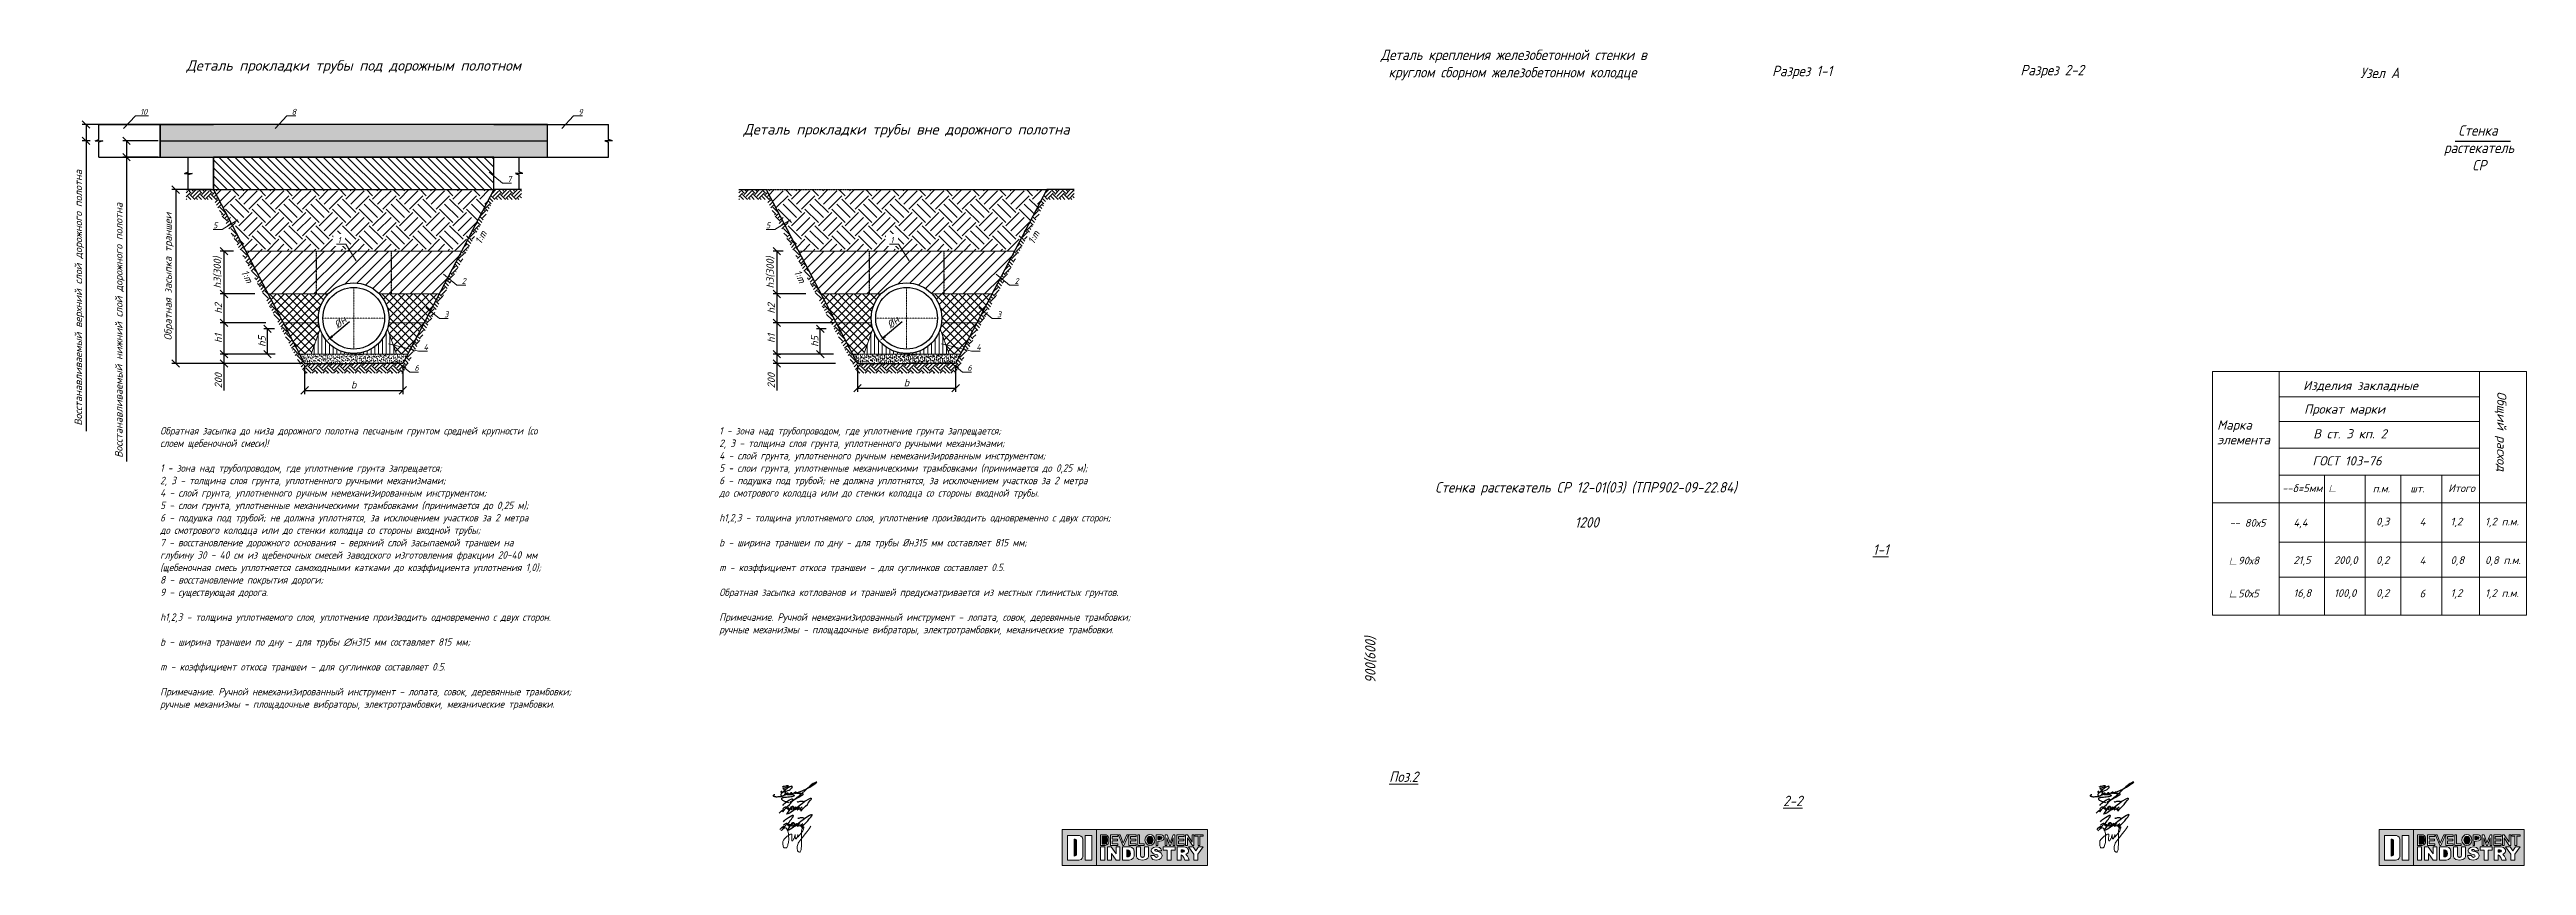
# Model space of a CAD drawing. Header units: millimetres. Extents: x 41097286 to 43803126, y 21258419 to 22595975.
# Drawn here: x 43000307 to 43415581, y 21995474 to 22132366 of the extents above; entities that cross this region are included whole.
import ezdxf
from ezdxf import colors
from ezdxf.entities.mleader import LeaderData, LeaderLine
from ezdxf.math import Vec2, Vec3

# ---------------------------------------------------------------- set-up
doc = ezdxf.new("R2010")
doc.units = ezdxf.units.MM
doc.linetypes.add('ACAD_ISO10W100', pattern=[18.5, 12, -3, 0.5, -3])
doc.linetypes.add('DASHED', pattern=[0.75, 0.5, -0.25])
for name, color, linetype in [('PDF _Геометрия', 7, 'Continuous'), ('PDF _Текст', 7, 'Continuous'), ('ВК_К1_текст', 34, 'Continuous'), ('Слой 2', 7, 'Continuous')]:
    doc.layers.add(name, color=color, linetype=linetype)
doc.styles.add('note', font='isocpeur.ttf', dxfattribs={"width": 0.9, "oblique": 15})
doc.styles.get("Standard").update_dxf_attribs({"font": 'isocpeui.ttf'})
doc.dimstyles.new('ISO-25', dxfattribs={"dimtxt": 2.5, "dimasz": 2.5, "dimexe": 1.25, "dimexo": 0.625, "dimtad": 1, "dimtxsty": 'Standard', "dimcen": 2.5, "dimadec": 0, "dimazin": 0, "dimtfac": 1, "dimtmove": 0, "dimatfit": 3, "dimfxl": 1, "dimarcsym": 0})
pattern_1 = [(45, (371392.5, 121915.5), (-673.51921, 673.51921), []), (135, (371392.5, 121915.5), (-673.51921, -673.51921), [])]
pattern_2 = [(45, (278707.3, 121915.5), (-673.51921, 673.51921), []), (135, (278707.3, 121915.5), (-673.51921, -673.51921), [])]

msp = doc.modelspace()

# ---------------------------------------------------------------- texts
at = {"char_height": 1750, "width": 63375.85227, "attachment_point": 5}
for s, insert in [('Деталь прокладки трубы под дорожным полотном', (43051303.968, 22129451.81)), ('Деталь прокладки трубы вне дорожного полотна', (43143989.172, 22118736.126))]:
    msp.add_mtext(s, dxfattribs=dict(at, insert=insert))
at = {"color": 7, "lineweight": 13, "char_height": 1750, "width": 51802.8503, "style": 'note'}
for s, insert, attachment_point in [('\\pi3306.2;Деталь крепления железобетонной стенки в \\P\\pi4601.3;круглом сборном железобетонном колодце', (43220194.494, 22132354.268), 1), ('\\pi20393;Разрез 1-1', (43268715.586, 22129635.095), 1), ('\\pi20078;Разрез 2-2', (43310666.704, 22129787.599), 1), ('\\pi22399;Узел А', (43365322.165, 22129310.208), 1), ('\\pi22281;Стенка\\P\\pi18886; растекатель\\P\\pi24643;СР', (43381864.578, 22119665.206), 1), ('Стенка растекатель СР 12-01(03) (ТПР902-09-22.84) ', (43257896.835, 22058681.421), 5)]:
    msp.add_mtext(s, dxfattribs=dict(at, insert=insert, attachment_point=attachment_point))
at = {"char_height": 1250, "width": 4122.53555, "attachment_point": 5}
for insert, rotation in [((43072614.11, 22100861.278), 62.51251631), ((43165299.314, 22100861.278), 62.51251631), ((43033426.584, 22094307.36), 297.48748369), ((43126111.788, 22094307.36), 297.48748369)]:
    msp.add_mtext('1:m', dxfattribs=dict(at, insert=insert, rotation=rotation))
at = {"char_height": 1250, "attachment_point": 1, "style": 'note'}
for s, insert, width in [('Обратная засыпка до низа дорожного полотна песчаным грунтом средней крупности (со слоем щебеночной смеси)!\\P \\P1 - зона над трубопроводом, где уплотнение грунта запрещается;\\P2, 3 - толщина слоя грунта, уплотненного ручными механизмами;\\P4 - слой грунта, уплотненного ручным немеханизированным инструментом;\\P5 - слои грунта, уплотненные механическими трамбовками (принимается до 0,25 м);\\P6 - подушка под трубой; не должна уплотнятся, за исключением участков за 2 метра\\Pдо смотрового колодца или до стенки колодца со стороны входной трубы;\\P7 - восстановление дорожного основания - верхний слой засыпаемой траншеи на глубину 30 - 40 см из щебеночных смесей заводского изготовления фракции 20-40 мм (щебеночная смесь уплотняется самоходными катками до коэффициента уплотнения 1,0);\\P8 - восстановление покрытия дороги;\\P9 - существующая дорога.\\P\\Ph1,2,3 - толщина уплотняемого слоя, уплотнение производить одновременно с двух сторон.\\P\\Pb - ширина траншеи по дну - для трубы ∅н315 мм составляет 815 мм;\\P\\Pm - коэффициент откоса траншеи - для суглинков составляет 0.5.\\P\\PПримечание. Ручной немеханизированный инструмент - лопата, совок, деревянные трамбовки;\\Pручные механизмы - площадочные вибраторы, электротрамбовки, механические трамбовки.', (43018854.574, 22069022.787), 65218.37972), ('1 - зона над трубопроводом, где уплотнение грунта запрещается;\\P2, 3 - толщина слоя грунта, уплотненного ручными механизмами;\\P4 - слой грунта, уплотненного ручным немеханизированным инструментом;\\P5 - слои грунта, уплотненные механическими трамбовками (принимается до 0,25 м);\\P6 - подушка под трубой; не должна уплотнятся, за исключением участков за 2 метра\\Pдо смотрового колодца или до стенки колодца со стороны входной трубы. \\P\\Ph1,2,3 - толщина уплотняемого слоя, уплотнение производить одновременно с двух сторон;\\P\\Pb - ширина траншеи по дну - для трубы %%Cн315 мм составляет 815 мм;\\P\\Pm - коэффициент откоса траншеи - для суглинков составляет 0.5.\\P\\PОбратная засыпка котлованов и траншей предусматривается из местных глинистых грунтов.\\P\\PПримечание. Ручной немеханизированный инструмент - лопата, совок, деревянные трамбовки;\\Pручные механизмы - площадочные вибраторы, электротрамбовки, механические трамбовки.', (43112589.853, 22069022.787), 340139.34659)]:
    msp.add_mtext(s, dxfattribs=dict(at, insert=insert, width=width))
at = {"color": 7, "lineweight": 13, "char_height": 1750, "width": 5694.26814, "attachment_point": 5, "style": 'note', "bg_fill": 3, "box_fill_scale": 1.2, "bg_fill_color": 256, "bg_fill_transparency": 0}
for s, insert in [('1200', (43258042.08, 22053036.49)), ('{\\L1-1}', (43307319.578, 22048470.009)), ('{\\LПоз.2}', (43227344.486, 22010369.716)), ('{\\L2-2}', (43292584.383, 22006304.444))]:
    msp.add_mtext(s, dxfattribs=dict(at, insert=insert))
at = {"color": 7, "lineweight": 13, "insert": (43221831.118, 22029946.185), "char_height": 1750, "width": 5694.26814, "attachment_point": 5, "rotation": 90, "style": 'note', "bg_fill": 3, "box_fill_scale": 1.2, "bg_fill_color": 256, "bg_fill_transparency": 0}
msp.add_mtext('900(600)', dxfattribs=at)
at = {"layer": 'PDF _Текст', "attachment_point": 7}
for s, insert, char_height in [('Изделия закладные', (43378142.567, 22074981.201), 1538.72732), ('Прокат марки', (43378303.351, 22070855.58), 1538.72732), ('Марка', (43363727.77, 22068186.241), 1538.7273), ('В ст. 3 кп. 2', (43379838.404, 22067132.367), 1538.72732), ('элемента', (43363727.77, 22066128.075), 1538.7273), ('ГОСТ 103-76', (43379698.887, 22062588.808), 1538.72732), ('--δ=5мм ∟', (43374616.143, 22058126.723), 1282.2719), ('Итого', (43402458.67, 22058127.592), 1282.2719), ('п.м.', (43389804.976, 22058068.346), 1282.2719), ('шт.', (43396106.156, 22058068.346), 1282.2719), ('-- 80х5', (43365793.391, 22052313.577), 1282.2719), ('4,4', (43376517.68, 22052055.817), 1282.2719), ('0,3', (43390371.477, 22052230.534), 1282.2719), ('4', (43397671.826, 22052482.717), 1282.272), ('1,2', (43402854.671, 22052230.534), 1282.2719), ('1,2 п.м.', (43408642.516, 22052230.534), 1282.2719), ('∟90х8', (43365479.157, 22045991.13), 1282.2719), ('21,5', (43376517.68, 22045760.687), 1282.2719), ('200,0', (43383324.129, 22045760.687), 1282.2719), ('0,2', (43390371.477, 22045760.687), 1282.2719), ('4', (43397671.826, 22046012.87), 1282.272), ('0,8', (43402854.671, 22045760.687), 1282.2719), ('0,8 п.м.', (43408642.516, 22045760.687), 1282.2719), ('∟50х5', (43365479.157, 22040464.718), 1282.2719), ('16,8', (43376517.68, 22040234.275), 1282.2719), ('100,0', (43383324.129, 22040234.275), 1282.2719), ('0,2', (43390371.477, 22040234.275), 1282.2719), ('6', (43397671.826, 22040464.718), 1282.272), ('1,2', (43402854.671, 22040234.275), 1282.2719), ('1,2 п.м.', (43408642.516, 22040234.275), 1282.2719)]:
    msp.add_mtext(s, dxfattribs=dict(at, insert=insert, char_height=char_height))
at = {"layer": 'PDF _Текст', "insert": (43410262.539, 22074994.508), "char_height": 1538.72732, "attachment_point": 7, "rotation": 270}
msp.add_mtext('Общий расход', dxfattribs=at)

# ---------------------------------------------------------------- blocks, each defined once
blk = doc.blocks.new('_None')
blk = doc.blocks.new('_Oblique')
at = {"color": 0, "linetype": 'ByBlock', "lineweight": -2}
blk.add_line((-0.5, -0.5), (0.5, 0.5), dxfattribs=at)
blk = doc.blocks.new('*D77')
at = {"color": 0, "lineweight": -2, "transparency": 16777216}
for p, q in [((43130534, 22085510), (43128907, 22085510)), ((43129532, 22081273), (43129532, 22085510)), ((43131771, 22081273), (43128907, 22081273))]:
    blk.add_line(p, q, dxfattribs=at)
at = {"layer": 'Defpoints', "color": 0, "transparency": 16777216}
for p in [(43129532, 22085510), (43130846, 22085510), (43132084, 22081273)]:
    blk.add_point(p, dxfattribs=at)
at = {"color": 0, "lineweight": -2, "transparency": 16777216, "xscale": 1250, "yscale": 1250, "zscale": 1250}
for p, rotation in [((43129532, 22085510), 90), ((43129532, 22081273), 270)]:
    blk.add_blockref('_Oblique', p, dxfattribs=dict(at, rotation=rotation))
at = {"color": 0, "lineweight": 5, "transparency": 16777216, "insert": (43128594, 22083392), "char_height": 1250, "attachment_point": 5, "rotation": 90}
blk.add_mtext('h5', dxfattribs=at)
blk = doc.blocks.new('*D78')
at = {"color": 0, "lineweight": -2, "transparency": 16777216}
for p, q in [((43123281, 22098542), (43121614, 22098542)), ((43122239, 22098542), (43122239, 22091352)), ((43127083, 22091352), (43121614, 22091352))]:
    blk.add_line(p, q, dxfattribs=at)
at = {"layer": 'Defpoints', "color": 0, "transparency": 16777216}
for p in [(43123594, 22098542), (43122239, 22091352), (43127396, 22091352)]:
    blk.add_point(p, dxfattribs=at)
at = {"color": 0, "lineweight": -2, "transparency": 16777216, "xscale": 1250, "yscale": 1250, "zscale": 1250}
for p, rotation in [((43122239, 22098542), 90), ((43122239, 22091352), 270)]:
    blk.add_blockref('_Oblique', p, dxfattribs=dict(at, rotation=rotation))
at = {"color": 0, "lineweight": 5, "transparency": 16777216, "insert": (43121177, 22094947), "char_height": 1250, "attachment_point": 5, "rotation": 90}
blk.add_mtext('h3(300)', dxfattribs=at)
blk = doc.blocks.new('*D79')
at = {"color": 0, "lineweight": -2, "transparency": 16777216}
for p, q in [((43127083, 22091352), (43121614, 22091352)), ((43122239, 22091352), (43122239, 22086528)), ((43131866, 22086528), (43121614, 22086528))]:
    blk.add_line(p, q, dxfattribs=at)
at = {"layer": 'Defpoints', "color": 0, "transparency": 16777216}
for p in [(43127396, 22091352), (43122239, 22086528), (43132179, 22086528)]:
    blk.add_point(p, dxfattribs=at)
at = {"color": 0, "lineweight": -2, "transparency": 16777216, "xscale": 1250, "yscale": 1250, "zscale": 1250}
for p, rotation in [((43122239, 22091352), 90), ((43122239, 22086528), 270)]:
    blk.add_blockref('_Oblique', p, dxfattribs=dict(at, rotation=rotation))
at = {"color": 0, "lineweight": 5, "transparency": 16777216, "insert": (43121302, 22088940), "char_height": 1250, "attachment_point": 5, "rotation": 90}
blk.add_mtext('h2', dxfattribs=at)
blk = doc.blocks.new('*D80')
at = {"color": 0, "lineweight": -2, "transparency": 16777216}
for p, q in [((43129427, 22086528), (43121614, 22086528)), ((43122239, 22086528), (43122239, 22081273)), ((43131269, 22081273), (43121614, 22081273))]:
    blk.add_line(p, q, dxfattribs=at)
at = {"layer": 'Defpoints', "color": 0, "transparency": 16777216}
for p in [(43129739, 22086528), (43122239, 22081273), (43131582, 22081273)]:
    blk.add_point(p, dxfattribs=at)
at = {"color": 0, "lineweight": -2, "transparency": 16777216, "xscale": 1250, "yscale": 1250, "zscale": 1250}
for p, rotation in [((43122239, 22086528), 90), ((43122239, 22081273), 270)]:
    blk.add_blockref('_Oblique', p, dxfattribs=dict(at, rotation=rotation))
at = {"color": 0, "lineweight": 5, "transparency": 16777216, "insert": (43121302, 22083900), "char_height": 1250, "attachment_point": 5, "rotation": 90}
blk.add_mtext('h1', dxfattribs=at)
blk = doc.blocks.new('*D81')
at = {"color": 0, "lineweight": -2, "transparency": 16777216}
for p, q in [((43122239, 22081273), (43122239, 22079696)), ((43122552, 22081273), (43122864, 22081273)), ((43132059, 22079696), (43121614, 22079696)), ((43122239, 22079696), (43122239, 22075165))]:
    blk.add_line(p, q, dxfattribs=at)
at = {"layer": 'Defpoints', "color": 0, "transparency": 16777216}
for p in [(43122239, 22081273), (43122239, 22081273), (43132372, 22079696)]:
    blk.add_point(p, dxfattribs=at)
at = {"color": 0, "lineweight": -2, "transparency": 16777216, "xscale": 1250, "yscale": 1250, "zscale": 1250}
for p, rotation in [((43122239, 22081273), 90), ((43122239, 22079696), 270)]:
    blk.add_blockref('_Oblique', p, dxfattribs=dict(at, rotation=rotation))
at = {"color": 0, "lineweight": 5, "transparency": 16777216, "insert": (43121302, 22076805), "char_height": 1250, "attachment_point": 5, "rotation": 90}
blk.add_mtext('200', dxfattribs=at)
blk = doc.blocks.new('*D82')
at = {"color": 0, "lineweight": -2, "transparency": 16777216}
for p, q in [((43038049, 22085510), (43036222, 22085510)), ((43036847, 22081273), (43036847, 22085510)), ((43038128, 22081273), (43036222, 22081273))]:
    blk.add_line(p, q, dxfattribs=at)
at = {"layer": 'Defpoints', "color": 0, "transparency": 16777216}
for p in [(43036847, 22085510), (43038361, 22085510), (43038440, 22081273)]:
    blk.add_point(p, dxfattribs=at)
at = {"color": 0, "lineweight": -2, "transparency": 16777216, "xscale": 1250, "yscale": 1250, "zscale": 1250}
for p, rotation in [((43036847, 22085510), 90), ((43036847, 22081273), 270)]:
    blk.add_blockref('_Oblique', p, dxfattribs=dict(at, rotation=rotation))
at = {"color": 0, "lineweight": 5, "transparency": 16777216, "insert": (43035909, 22083392), "char_height": 1250, "attachment_point": 5, "rotation": 90}
blk.add_mtext('h5', dxfattribs=at)
blk = doc.blocks.new('*D83')
at = {"color": 0, "lineweight": -2, "transparency": 16777216}
for p, q in [((43031146, 22098542), (43028929, 22098542)), ((43029554, 22098542), (43029554, 22091352)), ((43034736, 22091352), (43028929, 22091352))]:
    blk.add_line(p, q, dxfattribs=at)
at = {"layer": 'Defpoints', "color": 0, "transparency": 16777216}
for p in [(43031458, 22098542), (43029554, 22091352), (43035048, 22091352)]:
    blk.add_point(p, dxfattribs=at)
at = {"color": 0, "lineweight": -2, "transparency": 16777216, "xscale": 1250, "yscale": 1250, "zscale": 1250}
for p, rotation in [((43029554, 22098542), 90), ((43029554, 22091352), 270)]:
    blk.add_blockref('_Oblique', p, dxfattribs=dict(at, rotation=rotation))
at = {"color": 0, "lineweight": 5, "transparency": 16777216, "insert": (43028492, 22094947), "char_height": 1250, "attachment_point": 5, "rotation": 90}
blk.add_mtext('h3(300)', dxfattribs=at)
blk = doc.blocks.new('*D84')
at = {"color": 0, "lineweight": -2, "transparency": 16777216}
for p, q in [((43034736, 22091352), (43028929, 22091352)), ((43029554, 22091352), (43029554, 22086528)), ((43036549, 22086528), (43028929, 22086528))]:
    blk.add_line(p, q, dxfattribs=at)
at = {"layer": 'Defpoints', "color": 0, "transparency": 16777216}
for p in [(43035048, 22091352), (43029554, 22086528), (43036861, 22086528)]:
    blk.add_point(p, dxfattribs=at)
at = {"color": 0, "lineweight": -2, "transparency": 16777216, "xscale": 1250, "yscale": 1250, "zscale": 1250}
for p, rotation in [((43029554, 22091352), 90), ((43029554, 22086528), 270)]:
    blk.add_blockref('_Oblique', p, dxfattribs=dict(at, rotation=rotation))
at = {"color": 0, "lineweight": 5, "transparency": 16777216, "insert": (43028617, 22088940), "char_height": 1250, "attachment_point": 5, "rotation": 90}
blk.add_mtext('h2', dxfattribs=at)
blk = doc.blocks.new('*D85')
at = {"color": 0, "lineweight": -2, "transparency": 16777216}
for p, q in [((43036549, 22086528), (43028929, 22086528)), ((43029554, 22086528), (43029554, 22081273)), ((43038128, 22081273), (43028929, 22081273))]:
    blk.add_line(p, q, dxfattribs=at)
at = {"layer": 'Defpoints', "color": 0, "transparency": 16777216}
for p in [(43036861, 22086528), (43029554, 22081273), (43038440, 22081273)]:
    blk.add_point(p, dxfattribs=at)
at = {"color": 0, "lineweight": -2, "transparency": 16777216, "xscale": 1250, "yscale": 1250, "zscale": 1250}
for p, rotation in [((43029554, 22086528), 90), ((43029554, 22081273), 270)]:
    blk.add_blockref('_Oblique', p, dxfattribs=dict(at, rotation=rotation))
at = {"color": 0, "lineweight": 5, "transparency": 16777216, "insert": (43028617, 22083900), "char_height": 1250, "attachment_point": 5, "rotation": 90}
blk.add_mtext('h1', dxfattribs=at)
blk = doc.blocks.new('*D86')
at = {"color": 0, "lineweight": -2, "transparency": 16777216}
for p, q in [((43029554, 22081273), (43029554, 22079696)), ((43029867, 22081273), (43030179, 22081273)), ((43042760, 22079696), (43028929, 22079696)), ((43029554, 22079696), (43029554, 22075165))]:
    blk.add_line(p, q, dxfattribs=at)
at = {"layer": 'Defpoints', "color": 0, "transparency": 16777216}
for p in [(43029554, 22081273), (43029554, 22081273), (43043072, 22079696)]:
    blk.add_point(p, dxfattribs=at)
at = {"color": 0, "lineweight": -2, "transparency": 16777216, "xscale": 1250, "yscale": 1250, "zscale": 1250}
for p, rotation in [((43029554, 22081273), 90), ((43029554, 22079696), 270)]:
    blk.add_blockref('_Oblique', p, dxfattribs=dict(at, rotation=rotation))
at = {"color": 0, "lineweight": 5, "transparency": 16777216, "insert": (43028617, 22076805), "char_height": 1250, "attachment_point": 5, "rotation": 90}
blk.add_mtext('200', dxfattribs=at)
blk = doc.blocks.new('*D87')
at = {"color": 0, "lineweight": -2, "transparency": 16777216}
for p, q in [((43027483, 22108862), (43020835, 22108862)), ((43021460, 22108862), (43021460, 22079696)), ((43042760, 22079696), (43020835, 22079696))]:
    blk.add_line(p, q, dxfattribs=at)
at = {"layer": 'Defpoints', "color": 0, "transparency": 16777216}
for p in [(43027796, 22108862), (43021460, 22079696), (43043072, 22079696)]:
    blk.add_point(p, dxfattribs=at)
at = {"color": 0, "lineweight": -2, "transparency": 16777216, "xscale": 1250, "yscale": 1250, "zscale": 1250}
for p, rotation in [((43021460, 22108862), 90), ((43021460, 22079696), 270)]:
    blk.add_blockref('_Oblique', p, dxfattribs=dict(at, rotation=rotation))
at = {"color": 0, "lineweight": 5, "transparency": 16777216, "insert": (43020335, 22094279), "char_height": 1250, "attachment_point": 5, "rotation": 90}
blk.add_mtext('Обратная засыпка траншеи', dxfattribs=at)
blk = doc.blocks.new('*D88')
at = {"color": 0, "lineweight": -2, "transparency": 16777216}
for p, q in [((43020731, 22119781), (43005802, 22119781)), ((43006427, 22119781), (43006427, 22117051)), ((43007128, 22117051), (43005802, 22117051)), ((43006427, 22117051), (43006427, 22068357))]:
    blk.add_line(p, q, dxfattribs=at)
at = {"layer": 'Defpoints', "color": 0, "transparency": 16777216}
for p in [(43006427, 22119781), (43021043, 22119781), (43007441, 22117051)]:
    blk.add_point(p, dxfattribs=at)
at = {"color": 0, "lineweight": -2, "transparency": 16777216, "xscale": 1250, "yscale": 1250, "zscale": 1250}
for p, rotation in [((43006427, 22119781), 90), ((43006427, 22117051), 270)]:
    blk.add_blockref('_Oblique', p, dxfattribs=dict(at, rotation=rotation))
at = {"color": 0, "lineweight": 5, "transparency": 16777216, "insert": (43005302, 22090714), "char_height": 1250, "attachment_point": 5, "rotation": 90}
blk.add_mtext('Восстанавливаемый верхний слой дорожного полотна', dxfattribs=at)
blk = doc.blocks.new('*D89')
at = {"color": 0, "lineweight": -2, "transparency": 16777216}
for p, q in [((43135757, 22079383), (43135757, 22074929)), ((43152221, 22079383), (43152221, 22074929)), ((43135757, 22075554), (43152221, 22075554))]:
    blk.add_line(p, q, dxfattribs=at)
at = {"layer": 'Defpoints', "color": 0, "transparency": 16777216}
for p in [(43135757, 22079696), (43152221, 22079696), (43152221, 22075554)]:
    blk.add_point(p, dxfattribs=at)
at = {"color": 0, "lineweight": -2, "transparency": 16777216, "xscale": 1250, "yscale": 1250, "zscale": 1250, "rotation": 180}
blk.add_blockref('_Oblique', (43135757, 22075554), dxfattribs=at)
at = {"color": 0, "lineweight": -2, "transparency": 16777216, "xscale": 1250, "yscale": 1250, "zscale": 1250}
blk.add_blockref('_Oblique', (43152221, 22075554), dxfattribs=at)
at = {"color": 0, "lineweight": 5, "transparency": 16777216, "insert": (43143989, 22076492), "char_height": 1250, "attachment_point": 5}
blk.add_mtext('b', dxfattribs=at)
blk = doc.blocks.new('*D90')
at = {"color": 0, "lineweight": -2, "transparency": 16777216}
for p, q in [((43043072, 22079383), (43043072, 22074559)), ((43059536, 22079383), (43059536, 22074559)), ((43043072, 22075184), (43059536, 22075184))]:
    blk.add_line(p, q, dxfattribs=at)
at = {"layer": 'Defpoints', "color": 0, "transparency": 16777216}
for p in [(43043072, 22079696), (43059536, 22079696), (43059536, 22075184)]:
    blk.add_point(p, dxfattribs=at)
at = {"color": 0, "lineweight": -2, "transparency": 16777216, "xscale": 1250, "yscale": 1250, "zscale": 1250, "rotation": 180}
blk.add_blockref('_Oblique', (43043072, 22075184), dxfattribs=at)
at = {"color": 0, "lineweight": -2, "transparency": 16777216, "xscale": 1250, "yscale": 1250, "zscale": 1250}
blk.add_blockref('_Oblique', (43059536, 22075184), dxfattribs=at)
at = {"color": 0, "lineweight": 5, "transparency": 16777216, "insert": (43051304, 22076122), "char_height": 1250, "attachment_point": 5}
blk.add_mtext('b', dxfattribs=at)
blk = doc.blocks.new('*D91')
at = {"color": 0, "lineweight": -2, "transparency": 16777216}
blk.add_line((43050594, 22086688), (43047731, 22084279), dxfattribs=at)
at = {"color": 0, "transparency": 16777216}
blk.add_solid([(43047597, 22084438), (43047865, 22084119), (43046775, 22083474)], dxfattribs=at)
at = {"layer": 'Defpoints', "color": 0, "transparency": 16777216}
for p in [(43055833, 22091095), (43046775, 22083474)]:
    blk.add_point(p, dxfattribs=at)
at = {"color": 0, "lineweight": 13, "transparency": 16777216, "insert": (43049038, 22086603), "char_height": 1250, "attachment_point": 5, "rotation": 40.07302}
blk.add_mtext('{\\Q0;%%C}н', dxfattribs=at)
blk = doc.blocks.new('*D92')
at = {"color": 0, "lineweight": -2, "transparency": 16777216}
blk.add_line((43143280, 22086688), (43140417, 22084279), dxfattribs=at)
at = {"color": 0, "transparency": 16777216}
blk.add_solid([(43140282, 22084438), (43140551, 22084119), (43139460, 22083474)], dxfattribs=at)
at = {"layer": 'Defpoints', "color": 0, "transparency": 16777216}
for p in [(43148518, 22091095), (43139460, 22083474)]:
    blk.add_point(p, dxfattribs=at)
at = {"color": 0, "lineweight": 13, "transparency": 16777216, "insert": (43141723, 22086603), "char_height": 1250, "attachment_point": 5, "rotation": 40.07302}
blk.add_mtext('{\\Q0;%%C}н', dxfattribs=at)
blk = doc.blocks.new('DI')
at = {"layer": 'Слой 2', "true_color": 0xf7931d}
h = blk.add_hatch(color=30, dxfattribs=at)
h.dxf.hatch_style = 2
h.paths.add_polyline_path([(-1796, 420), (-1796, -450), (-975, -450), (-975, 420)])
edge = h.paths.add_edge_path()
edge.add_spline(control_points=[(-1300, -226), (-1300, -226), (-1303, -324), (-1401, -324), (-1498, -324), (-1668, -324), (-1668, -324), (-1668, -324), (-1668, 277), (-1668, 277), (-1668, 277), (-1399, 277), (-1399, 277), (-1399, 277), (-1300, 255), (-1300, 186), (-1300, 116), (-1300, -226), (-1300, -226)], knot_values=[0, 0, 0, 0, 1, 1, 1, 2, 2, 2, 3, 3, 3, 4, 4, 4, 5, 5, 5, 6, 6, 6, 6], degree=3, periodic=0)
h.paths.add_polyline_path([(-1087, -324), (-1243, -324), (-1243, 277), (-1087, 277)])
h = blk.add_hatch(color=30, dxfattribs=at)
h.dxf.hatch_style = 2
edge = h.paths.add_edge_path()
edge.add_spline(control_points=[(-1508, 186), (-1508, 186), (-1508, -223), (-1508, -223), (-1460, -223), (-1457, -193), (-1457, -193), (-1457, -193), (-1457, 119), (-1457, 156), (-1457, 192), (-1508, 186), (-1508, 186)], knot_values=[0, 0, 0, 0, 1, 1, 1, 2, 2, 2, 3, 3, 3, 4, 4, 4, 4], degree=3, periodic=0)
at = {"layer": 'Слой 2', "true_color": 0x231f20}
h = blk.add_hatch(color=250, dxfattribs=at)
h.dxf.hatch_style = 2
h.paths.add_polyline_path([(-975, 420), (-975, -450), (1699, -450), (1699, 420)])
h.paths.add_polyline_path([(1176, 292), (1217, 292), (1335, 110), (1335, 292), (1373, 292), (1373, 32), (1338, 32), (1217, 215), (1217, 32), (1176, 32)])
h.paths.add_polyline_path([(682, 292), (732, 292), (800, 97), (874, 292), (916, 292), (916, 32), (877, 32), (877, 215), (815, 32), (787, 32), (722, 215), (722, 32), (682, 32)])
edge = h.paths.add_edge_path()
edge.add_spline(control_points=[(465, 292), (465, 292), (583, 292), (583, 292), (583, 292), (654, 282), (654, 225), (654, 167), (623, 138), (551, 139), (502, 140), (502, 140), (502, 140), (502, 140), (502, 32), (502, 32), (502, 32), (465, 32), (465, 32), (465, 32), (465, 292), (465, 292)], knot_values=[0, 0, 0, 0, 1, 1, 1, 2, 2, 2, 3, 3, 3, 4, 4, 4, 5, 5, 5, 6, 6, 6, 7, 7, 7, 7], degree=3, periodic=0)
h.paths.add_polyline_path([(28, 292), (66, 292), (66, 69), (177, 69), (177, 32), (28, 32)])
h.paths.add_polyline_path([(-401, 292), (-326, 86), (-242, 292), (-203, 292), (-313, 32), (-339, 32), (-442, 292)])
h.paths.add_polyline_path([(-634, 292), (-457, 292), (-457, 252), (-596, 251), (-596, 186), (-466, 186), (-466, 146), (-596, 146), (-596, 69), (-457, 69), (-457, 32), (-634, 32)])
h.paths.add_polyline_path([(-775, -324), (-872, -324), (-872, 1), (-775, 1)])
edge = h.paths.add_edge_path()
edge.add_spline(control_points=[(-761, 32), (-830, 32), (-872, 32), (-872, 32), (-872, 32), (-872, 292), (-872, 292), (-872, 292), (-753, 292), (-753, 292), (-753, 292), (-678, 277), (-678, 207), (-678, 136), (-678, 112), (-678, 112), (-678, 112), (-693, 32), (-761, 32)], knot_values=[0, 0, 0, 0, 1, 1, 1, 2, 2, 2, 3, 3, 3, 4, 4, 4, 5, 5, 5, 6, 6, 6, 6], degree=3, periodic=0)
h.paths.add_polyline_path([(-409, -324), (-500, -324), (-612, -162), (-612, -324), (-704, -324), (-704, 1), (-615, 1), (-500, -172), (-500, 1), (-409, 1)])
edge = h.paths.add_edge_path()
edge.add_spline(control_points=[(-68, -224), (-68, -224), (-90, -324), (-186, -324), (-282, -324), (-342, -324), (-342, -324), (-342, -324), (-342, 0), (-342, 0), (-342, 0), (-173, 0), (-173, 0), (-173, 0), (-68, -18), (-68, -106), (-68, -194), (-68, -224), (-68, -224)], knot_values=[0, 0, 0, 0, 1, 1, 1, 2, 2, 2, 3, 3, 3, 4, 4, 4, 5, 5, 5, 6, 6, 6, 6], degree=3, periodic=0)
h.paths.add_polyline_path([(-16, 252), (-155, 251), (-155, 186), (-26, 186), (-26, 146), (-155, 146), (-155, 69), (-16, 69), (-16, 32), (-193, 32), (-193, 292), (-16, 292)])
edge = h.paths.add_edge_path()
edge.add_spline(control_points=[(282, -225), (282, -225), (282, -324), (136, -324), (-10, -324), (-10, -225), (-10, -225), (-10, -225), (-10, 0), (-10, 0), (-10, 0), (88, 0), (88, 0), (88, 0), (88, -149), (88, -202), (88, -255), (136, -254), (136, -254), (136, -254), (185, -255), (185, -202), (185, -149), (185, 0), (185, 0), (185, 0), (282, 0), (282, 0), (282, 0), (282, -225), (282, -225)], knot_values=[0, 0, 0, 0, 1, 1, 1, 2, 2, 2, 3, 3, 3, 4, 4, 4, 5, 5, 5, 6, 6, 6, 7, 7, 7, 8, 8, 8, 9, 9, 9, 10, 10, 10, 10], degree=3, periodic=0)
edge = h.paths.add_edge_path()
edge.add_spline(control_points=[(196, 164), (196, 237), (250, 296), (316, 296), (383, 296), (436, 237), (436, 164), (436, 91), (383, 32), (316, 32), (250, 32), (196, 91), (196, 164)], knot_values=[0, 0, 0, 0, 1, 1, 1, 2, 2, 2, 3, 3, 3, 4, 4, 4, 4], degree=3, periodic=0)
edge = h.paths.add_edge_path()
edge.add_spline(control_points=[(608, -212), (606, -232), (594, -321), (463, -321), (332, -321), (334, -212), (334, -212), (334, -212), (426, -210), (426, -210), (426, -210), (437, -253), (471, -254), (518, -254), (513, -228), (513, -228), (513, -228), (521, -198), (463, -184), (361, -184), (345, -93), (345, -93), (345, -93), (346, 1), (471, 1), (596, 1), (595, -99), (595, -99), (595, -99), (505, -99), (505, -99), (505, -99), (507, -67), (471, -63), (435, -58), (443, -67), (437, -76), (431, -86), (427, -104), (504, -116), (582, -116), (609, -192), (608, -212)], knot_values=[0, 0, 0, 0, 1, 1, 1, 2, 2, 2, 3, 3, 3, 4, 4, 4, 5, 5, 5, 6, 6, 6, 7, 7, 7, 8, 8, 8, 9, 9, 9, 10, 10, 10, 11, 11, 11, 12, 12, 12, 13, 13, 13, 14, 14, 14, 14], degree=3, periodic=0)
h.paths.add_polyline_path([(924, -81), (826, -81), (826, -324), (779, -324), (732, -324), (732, -81), (634, -81), (634, 0), (779, 0), (924, 0)])
h.paths.add_polyline_path([(962, 292), (1140, 292), (1140, 252), (1000, 251), (1000, 186), (1130, 186), (1130, 146), (1000, 146), (1000, 69), (1140, 69), (1140, 32), (962, 32)])
edge = h.paths.add_edge_path()
edge.add_spline(control_points=[(1157, -324), (1157, -324), (1118, -196), (1071, -196), (1071, -236), (1071, -324), (1071, -324), (1071, -324), (969, -324), (969, -324), (969, -324), (969, -321), (969, -321), (969, -321), (969, 0), (969, 0), (969, 0), (1082, -1), (1082, -1), (1082, -1), (1155, 6), (1200, -19), (1223, -31), (1247, -63), (1247, -92), (1247, -109), (1242, -126), (1234, -138), (1214, -171), (1181, -180), (1181, -180), (1181, -180), (1254, -258), (1259, -324), (1196, -324), (1157, -324), (1157, -324)], knot_values=[0, 0, 0, 0, 1, 1, 1, 2, 2, 2, 3, 3, 3, 4, 4, 4, 5, 5, 5, 6, 6, 6, 7, 7, 7, 8, 8, 8, 9, 9, 9, 10, 10, 10, 11, 11, 11, 12, 12, 12, 12], degree=3, periodic=0)
h.paths.add_polyline_path([(1473, -181), (1473, -324), (1422, -324), (1371, -324), (1371, -181), (1248, 1), (1356, 1), (1422, -99), (1488, 1), (1596, 1)])
h.paths.add_polyline_path([(1596, 254), (1516, 254), (1516, 32), (1474, 32), (1474, 254), (1399, 254), (1399, 292), (1596, 292)])
h = blk.add_hatch(color=250, dxfattribs=at)
h.dxf.hatch_style = 2
edge = h.paths.add_edge_path()
edge.add_spline(control_points=[(-758, 258), (-758, 258), (-836, 258), (-836, 258), (-836, 258), (-836, 66), (-836, 66), (-836, 66), (-808, 66), (-764, 66), (-719, 66), (-709, 125), (-709, 125), (-709, 125), (-709, 143), (-709, 195), (-709, 247), (-758, 258), (-758, 258)], knot_values=[0, 0, 0, 0, 1, 1, 1, 2, 2, 2, 3, 3, 3, 4, 4, 4, 5, 5, 5, 6, 6, 6, 6], degree=3, periodic=0)
h = blk.add_hatch(color=250, dxfattribs=at)
h.dxf.hatch_style = 2
edge = h.paths.add_edge_path()
edge.add_spline(control_points=[(316, 260), (274, 260), (240, 217), (240, 164), (240, 111), (274, 68), (316, 68), (358, 68), (392, 111), (392, 164), (392, 217), (358, 260), (316, 260)], knot_values=[0, 0, 0, 0, 1, 1, 1, 2, 2, 2, 3, 3, 3, 4, 4, 4, 4], degree=3, periodic=0)
h = blk.add_hatch(color=250, dxfattribs=at)
h.dxf.hatch_style = 2
edge = h.paths.add_edge_path()
edge.add_spline(control_points=[(614, 214), (614, 266), (504, 250), (504, 250), (504, 250), (504, 177), (504, 177), (504, 177), (614, 161), (614, 214)], knot_values=[0, 0, 0, 0, 1, 1, 1, 2, 2, 2, 3, 3, 3, 3], degree=3, periodic=0)
h = blk.add_hatch(color=250, dxfattribs=at)
h.dxf.hatch_style = 2
edge = h.paths.add_edge_path()
edge.add_spline(control_points=[(-244, -72), (-244, -72), (-244, -244), (-244, -244), (-172, -244), (-155, -219), (-155, -158), (-155, -57), (-244, -72), (-244, -72)], knot_values=[0, 0, 0, 0, 1, 1, 1, 2, 2, 2, 3, 3, 3, 3], degree=3, periodic=0)
h = blk.add_hatch(color=250, dxfattribs=at)
h.dxf.hatch_style = 2
edge = h.paths.add_edge_path()
edge.add_spline(control_points=[(1068, -71), (1068, -71), (1068, -127), (1068, -127), (1068, -127), (1151, -138), (1151, -99), (1151, -60), (1068, -71), (1068, -71)], knot_values=[0, 0, 0, 0, 1, 1, 1, 2, 2, 2, 3, 3, 3, 3], degree=3, periodic=0)
at = {"layer": 'Слой 2', "lineweight": 0}
for points in [[(-1796, 420), (-1796, -450), (-975, -450), (-975, 420), (-1796, 420)], [(-1087, -324), (-1243, -324), (-1243, 277), (-1087, 277), (-1087, -324)], [(-975, 420), (-975, -450), (1699, -450), (1699, 420), (-975, 420)], [(-775, -324), (-872, -324), (-872, 1), (-775, 1), (-775, -324)], [(-409, -324), (-500, -324), (-612, -162), (-612, -324), (-704, -324), (-704, 1), (-615, 1), (-500, -172), (-500, 1), (-409, 1), (-409, -324)], [(-634, 292), (-457, 292), (-457, 252), (-596, 251), (-596, 186), (-466, 186), (-466, 146), (-596, 146), (-596, 69), (-457, 69), (-457, 32), (-634, 32), (-634, 292)], [(-401, 292), (-326, 86), (-242, 292), (-203, 292), (-313, 32), (-339, 32), (-442, 292), (-401, 292)], [(-16, 252), (-155, 251), (-155, 186), (-26, 186), (-26, 146), (-155, 146), (-155, 69), (-16, 69), (-16, 32), (-193, 32), (-193, 292), (-16, 292), (-16, 252)], [(28, 292), (66, 292), (66, 69), (177, 69), (177, 32), (28, 32), (28, 292)], [(924, -81), (826, -81), (826, -324), (779, -324), (732, -324), (732, -81), (634, -81), (634, 0), (779, 0), (924, 0), (924, -81)], [(682, 292), (732, 292), (800, 97), (874, 292), (916, 292), (916, 32), (877, 32), (877, 215), (815, 32), (787, 32), (722, 215), (722, 32), (682, 32), (682, 292)], [(962, 292), (1140, 292), (1140, 252), (1000, 251), (1000, 186), (1130, 186), (1130, 146), (1000, 146), (1000, 69), (1140, 69), (1140, 32), (962, 32), (962, 292)], [(1176, 292), (1217, 292), (1335, 110), (1335, 292), (1373, 292), (1373, 32), (1338, 32), (1217, 215), (1217, 32), (1176, 32), (1176, 292)], [(1473, -181), (1473, -324), (1422, -324), (1371, -324), (1371, -181), (1248, 1), (1356, 1), (1422, -99), (1488, 1), (1596, 1), (1473, -181)], [(1596, 254), (1516, 254), (1516, 32), (1474, 32), (1474, 254), (1399, 254), (1399, 292), (1596, 292), (1596, 254)]]:
    blk.add_lwpolyline(points, dxfattribs=at)
for points, knots in [([(-1300, -226), (-1300, -226), (-1303, -324), (-1401, -324), (-1498, -324), (-1668, -324), (-1668, -324), (-1668, -324), (-1668, 277), (-1668, 277), (-1668, 277), (-1399, 277), (-1399, 277), (-1399, 277), (-1300, 255), (-1300, 186), (-1300, 116), (-1300, -226), (-1300, -226)], [0, 0, 0, 0, 1, 1, 1, 2, 2, 2, 3, 3, 3, 4, 4, 4, 5, 5, 5, 6, 6, 6, 6]), ([(-1508, 186), (-1508, 186), (-1508, -223), (-1508, -223), (-1460, -223), (-1457, -193), (-1457, -193), (-1457, -193), (-1457, 119), (-1457, 156), (-1457, 192), (-1508, 186), (-1508, 186)], [0, 0, 0, 0, 1, 1, 1, 2, 2, 2, 3, 3, 3, 4, 4, 4, 4]), ([(-761, 32), (-830, 32), (-872, 32), (-872, 32), (-872, 32), (-872, 292), (-872, 292), (-872, 292), (-753, 292), (-753, 292), (-753, 292), (-678, 277), (-678, 207), (-678, 136), (-678, 112), (-678, 112), (-678, 112), (-693, 32), (-761, 32)], [0, 0, 0, 0, 1, 1, 1, 2, 2, 2, 3, 3, 3, 4, 4, 4, 5, 5, 5, 6, 6, 6, 6]), ([(-758, 258), (-758, 258), (-836, 258), (-836, 258), (-836, 258), (-836, 66), (-836, 66), (-836, 66), (-808, 66), (-764, 66), (-719, 66), (-709, 125), (-709, 125), (-709, 125), (-709, 143), (-709, 195), (-709, 247), (-758, 258), (-758, 258)], [0, 0, 0, 0, 1, 1, 1, 2, 2, 2, 3, 3, 3, 4, 4, 4, 5, 5, 5, 6, 6, 6, 6]), ([(-68, -224), (-68, -224), (-90, -324), (-186, -324), (-282, -324), (-342, -324), (-342, -324), (-342, -324), (-342, 0), (-342, 0), (-342, 0), (-173, 0), (-173, 0), (-173, 0), (-68, -18), (-68, -106), (-68, -194), (-68, -224), (-68, -224)], [0, 0, 0, 0, 1, 1, 1, 2, 2, 2, 3, 3, 3, 4, 4, 4, 5, 5, 5, 6, 6, 6, 6]), ([(282, -225), (282, -225), (282, -324), (136, -324), (-10, -324), (-10, -225), (-10, -225), (-10, -225), (-10, 0), (-10, 0), (-10, 0), (88, 0), (88, 0), (88, 0), (88, -149), (88, -202), (88, -255), (136, -254), (136, -254), (136, -254), (185, -255), (185, -202), (185, -149), (185, 0), (185, 0), (185, 0), (282, 0), (282, 0), (282, 0), (282, -225), (282, -225)], [0, 0, 0, 0, 1, 1, 1, 2, 2, 2, 3, 3, 3, 4, 4, 4, 5, 5, 5, 6, 6, 6, 7, 7, 7, 8, 8, 8, 9, 9, 9, 10, 10, 10, 10]), ([(196, 164), (196, 237), (250, 296), (316, 296), (383, 296), (436, 237), (436, 164), (436, 91), (383, 32), (316, 32), (250, 32), (196, 91), (196, 164)], [0, 0, 0, 0, 1, 1, 1, 2, 2, 2, 3, 3, 3, 4, 4, 4, 4]), ([(316, 260), (274, 260), (240, 217), (240, 164), (240, 111), (274, 68), (316, 68), (358, 68), (392, 111), (392, 164), (392, 217), (358, 260), (316, 260)], [0, 0, 0, 0, 1, 1, 1, 2, 2, 2, 3, 3, 3, 4, 4, 4, 4]), ([(608, -212), (606, -232), (594, -321), (463, -321), (332, -321), (334, -212), (334, -212), (334, -212), (426, -210), (426, -210), (426, -210), (437, -253), (471, -254), (518, -254), (513, -228), (513, -228), (513, -228), (521, -198), (463, -184), (361, -184), (345, -93), (345, -93), (345, -93), (346, 1), (471, 1), (596, 1), (595, -99), (595, -99), (595, -99), (505, -99), (505, -99), (505, -99), (507, -67), (471, -63), (435, -58), (443, -67), (437, -76), (431, -86), (427, -104), (504, -116), (582, -116), (609, -192), (608, -212)], [0, 0, 0, 0, 1, 1, 1, 2, 2, 2, 3, 3, 3, 4, 4, 4, 5, 5, 5, 6, 6, 6, 7, 7, 7, 8, 8, 8, 9, 9, 9, 10, 10, 10, 11, 11, 11, 12, 12, 12, 13, 13, 13, 14, 14, 14, 14]), ([(465, 292), (465, 292), (583, 292), (583, 292), (583, 292), (654, 282), (654, 225), (654, 167), (623, 138), (551, 139), (502, 140), (502, 140), (502, 140), (502, 140), (502, 32), (502, 32), (502, 32), (465, 32), (465, 32), (465, 32), (465, 292), (465, 292)], [0, 0, 0, 0, 1, 1, 1, 2, 2, 2, 3, 3, 3, 4, 4, 4, 5, 5, 5, 6, 6, 6, 7, 7, 7, 7]), ([(614, 214), (614, 266), (504, 250), (504, 250), (504, 250), (504, 177), (504, 177), (504, 177), (614, 161), (614, 214)], [0, 0, 0, 0, 1, 1, 1, 2, 2, 2, 3, 3, 3, 3]), ([(1157, -324), (1157, -324), (1118, -196), (1071, -196), (1071, -236), (1071, -324), (1071, -324), (1071, -324), (969, -324), (969, -324), (969, -324), (969, -321), (969, -321), (969, -321), (969, 0), (969, 0), (969, 0), (1082, -1), (1082, -1), (1082, -1), (1155, 6), (1200, -19), (1223, -31), (1247, -63), (1247, -92), (1247, -109), (1242, -126), (1234, -138), (1214, -171), (1181, -180), (1181, -180), (1181, -180), (1254, -258), (1259, -324), (1196, -324), (1157, -324), (1157, -324)], [0, 0, 0, 0, 1, 1, 1, 2, 2, 2, 3, 3, 3, 4, 4, 4, 5, 5, 5, 6, 6, 6, 7, 7, 7, 8, 8, 8, 9, 9, 9, 10, 10, 10, 11, 11, 11, 12, 12, 12, 12]), ([(-244, -72), (-244, -72), (-244, -244), (-244, -244), (-172, -244), (-155, -219), (-155, -158), (-155, -57), (-244, -72), (-244, -72)], [0, 0, 0, 0, 1, 1, 1, 2, 2, 2, 3, 3, 3, 3]), ([(1068, -71), (1068, -71), (1068, -127), (1068, -127), (1068, -127), (1151, -138), (1151, -99), (1151, -60), (1068, -71), (1068, -71)], [0, 0, 0, 0, 1, 1, 1, 2, 2, 2, 3, 3, 3, 3])]:
    blk.add_open_spline(points, degree=3, knots=knots, dxfattribs=at)
blk = doc.blocks.new('5')
at = {"color": 160, "lineweight": 9}
for points in [[(39.2, -189.1), (39.8, -188.4), (40.4, -187.8), (41.7, -186.8), (42.3, -186.4), (43.3, -185.8), (44.3, -185.2), (44.7, -185), (44.9, -185), (45, -185.1), (45.1, -185.3), (45.1, -185.6), (45, -185.9), (44.9, -186.3), (44.4, -187), (44, -187.7), (43.2, -188.6), (42.6, -189.4), (41.9, -190.1), (40, -191.9), (39, -193.1), (39.3, -192.6), (39.5, -192.3), (39.5, -192.1), (39.5, -192), (39.5, -191.9), (39.4, -191.9), (39.2, -192), (38.2, -192.8), (37.7, -193.1), (37, -193.8)], [(39.3, -191.2), (39.6, -190.8), (40, -190.5), (40.3, -190.3), (40.7, -190.1), (41, -190), (41.2, -190), (41.3, -190.1), (41.3, -190.3), (41.4, -190.6)], [(41.8, -191.3), (41.9, -191), (42, -190.9), (42.2, -190.7), (42.5, -190.6), (42.6, -190.6), (42.8, -190.6), (42.8, -190.6), (42.8, -190.6), (42.8, -190.7), (42.5, -190.9), (42.4, -191), (42.3, -191.2), (42.3, -191.4), (42.3, -191.5), (42.4, -191.6), (42.6, -191.6), (42.8, -191.5), (43.7, -191), (44.3, -190.7), (44.7, -190.5), (45.1, -189.9), (44.4, -190.7), (44.1, -191.2), (44.1, -191.4), (44.1, -191.5), (44.3, -191.6), (44.5, -191.6), (44.7, -191.5), (45.3, -191.2), (47.4, -190.1), (46.7, -190.8), (46.3, -191.3), (46.2, -191.6), (46.3, -191.8), (46.5, -191.7), (46.7, -191.6), (48.3, -190.8), (49.3, -190.1), (48.4, -190.9), (48, -191.3), (47.9, -191.6), (47.9, -191.8), (48.1, -191.8), (48.4, -191.7), (49.2, -191.3), (51, -190.3), (50, -191.1), (49.7, -191.5), (49.6, -191.7), (49.8, -191.9), (50, -191.8), (50.3, -191.7), (51.5, -191.2), (50.6, -191.8), (50.3, -192.2), (50.2, -192.4), (50.2, -192.5), (50.4, -192.5), (50.5, -192.4), (51.5, -191.2), (53.1, -189.5), (54.2, -188.5), (55, -187.4), (56, -186.2), (56.5, -185.5), (56.7, -185.1), (56.8, -184.9), (56.8, -184.8), (56.6, -184.7), (56.3, -184.8), (56, -184.9), (55.2, -185.3), (52.9, -186.6), (51.2, -187.9), (49.8, -189), (47.8, -190.6), (45.4, -192.4), (44.5, -193), (43.6, -193.6), (42.8, -194), (42.2, -194.3), (41.5, -194.5), (42, -193.9), (43.4, -191.8), (44.1, -190.6), (44.4, -190), (44.6, -189.8), (44.8, -189.7), (45, -189.6), (45.3, -189.6), (45.5, -189.7), (45.7, -189.9), (45.8, -190.1), (45.8, -190.4), (45.8, -190.5), (45.9, -190.7), (46, -190.9), (46.2, -191), (46.6, -191), (46.9, -191)], [(48, -186.7), (48.2, -186.9), (48.5, -186.9), (48.8, -186.9), (49.2, -186.7), (49.7, -186.5), (50.4, -186.5), (50.8, -186.5), (51.4, -186.6), (51.8, -186.8)]]:
    blk.add_lwpolyline(points, dxfattribs=at)
at = {"color": 160}
for points in [[(39.2, -189.1), (39.8, -188.4), (40.4, -187.8), (41.7, -186.8), (42.3, -186.4), (43.3, -185.8), (44.3, -185.2), (44.7, -185), (44.9, -185), (45, -185.1), (45.1, -185.3), (45.1, -185.6), (45, -185.9), (44.9, -186.3), (44.4, -187), (44, -187.7), (43.2, -188.6), (42.6, -189.4), (41.9, -190.1), (40, -191.9), (39, -193.1), (39.3, -192.6), (39.5, -192.3), (39.5, -192.1), (39.5, -192), (39.5, -191.9), (39.4, -191.9), (39.2, -192), (38.2, -192.8), (37.7, -193.1), (37, -193.8)], [(39.3, -191.2), (39.6, -190.8), (40, -190.5), (40.3, -190.3), (40.7, -190.1), (41, -190), (41.2, -190), (41.3, -190.1), (41.3, -190.3), (41.4, -190.6)], [(41.8, -191.3), (41.9, -191), (42, -190.9), (42.2, -190.7), (42.5, -190.6), (42.6, -190.6), (42.8, -190.6), (42.8, -190.6), (42.8, -190.6), (42.8, -190.7), (42.5, -190.9), (42.4, -191), (42.3, -191.2), (42.3, -191.4), (42.3, -191.5), (42.4, -191.6), (42.6, -191.6), (42.8, -191.5), (43.7, -191), (44.3, -190.7), (44.7, -190.5), (45.1, -189.9), (44.4, -190.7), (44.1, -191.2), (44.1, -191.4), (44.1, -191.5), (44.3, -191.6), (44.5, -191.6), (44.7, -191.5), (45.3, -191.2), (47.4, -190.1), (46.7, -190.8), (46.3, -191.3), (46.2, -191.6), (46.3, -191.8), (46.5, -191.7), (46.7, -191.6), (48.3, -190.8), (49.3, -190.1), (48.4, -190.9), (48, -191.3), (47.9, -191.6), (47.9, -191.8), (48.1, -191.8), (48.4, -191.7), (49.2, -191.3), (51, -190.3), (50, -191.1), (49.7, -191.5), (49.6, -191.7), (49.8, -191.9), (50, -191.8), (50.3, -191.7), (51.5, -191.2), (50.6, -191.8), (50.3, -192.2), (50.2, -192.4), (50.2, -192.5), (50.4, -192.5), (50.5, -192.4), (51.5, -191.2), (53.1, -189.5), (54.2, -188.5), (55, -187.4), (56, -186.2), (56.5, -185.5), (56.7, -185.1), (56.8, -184.9), (56.8, -184.8), (56.6, -184.7), (56.3, -184.8), (56, -184.9), (55.2, -185.3), (52.9, -186.6), (51.2, -187.9), (49.8, -189), (47.8, -190.6), (45.4, -192.4), (44.5, -193), (43.6, -193.6), (42.8, -194), (42.2, -194.3), (41.5, -194.5), (42, -193.9), (43.4, -191.8), (44.1, -190.6), (44.4, -190), (44.6, -189.8), (44.8, -189.7), (45, -189.6), (45.3, -189.6), (45.5, -189.7), (45.7, -189.9), (45.8, -190.1), (45.8, -190.4), (45.8, -190.5), (45.9, -190.7), (46, -190.9), (46.2, -191), (46.6, -191), (46.9, -191)], [(48, -186.7), (48.2, -186.9), (48.5, -186.9), (48.8, -186.9), (49.2, -186.7), (49.7, -186.5), (50.4, -186.5), (50.8, -186.5), (51.4, -186.6), (51.8, -186.8)]]:
    blk.add_lwpolyline(points, dxfattribs=at)
blk = doc.blocks.new('6')
at = {"color": 150, "lineweight": 9}
for points in [[(230, -194.6), (230.6, -194.5), (231.2, -194.4), (232, -194.2), (232.3, -194), (232.6, -194), (232.7, -193.9), (232.9, -193.9), (232.9, -193.8), (232.9, -193.8), (232.9, -193.7), (232.9, -193.7), (232.8, -193.8), (232.6, -193.8), (232.4, -193.9), (232.2, -194), (232.1, -194), (231.9, -194.1), (231.9, -194.2), (231.9, -194.3), (232, -194.4), (232.2, -194.4), (232.4, -194.4), (232.6, -194.3), (233.4, -194.2), (234, -194), (234.8, -193.6), (235.2, -193.4), (235.6, -193.3), (235.2, -193.4), (234.6, -193.7), (234.5, -193.8), (234.5, -193.8), (234.5, -193.9), (234.5, -194), (234.6, -194), (234.6, -194), (234.8, -194), (235.2, -194), (235.3, -194), (235.7, -193.9), (236.8, -193.5), (237.6, -193.2), (236.8, -193.5), (236.2, -193.7), (235.9, -193.8), (235.9, -193.9), (235.9, -193.9), (235.9, -194), (235.9, -194), (236, -194), (236.1, -194), (236.3, -193.9), (238.4, -193), (239.8, -192.4), (242.5, -191.1), (244.1, -190.2), (246.2, -188.8), (247.9, -187.7), (248.5, -187.2), (248.6, -187.1), (248.7, -187), (248.7, -187), (248.6, -187), (248.6, -187), (248.4, -187), (248.1, -187.1), (247.4, -187.5), (246.4, -188), (245.5, -188.6), (244.4, -189.4), (243.7, -190), (243.1, -190.6), (241.8, -191.8), (238.6, -194.8), (237.8, -195.5), (237.4, -195.9), (236.8, -196.3), (236.1, -197), (235, -197.8), (234.3, -198.3), (233.1, -199.2), (232.5, -199.6), (232.2, -199.8), (231.9, -199.9), (231.8, -199.9), (231.8, -199.7), (231.9, -199.6), (232.1, -199.4), (232.3, -199.3), (234.6, -198.1), (237.3, -196.5), (237.9, -196.1), (238.6, -195.7), (239.3, -195.3), (239.8, -195), (240, -194.9), (240.1, -194.8), (240.1, -194.7), (240.1, -194.7), (240, -194.6), (240, -194.6), (240, -194.5), (239.9, -194.5), (239.7, -194.4), (239.4, -194.4), (238.7, -194.3), (237.9, -194.3), (237.1, -194.3), (236.1, -194.3), (233.4, -194.1)], [(226.9, -190.1), (227.4, -189.8), (227.7, -189.7), (228.3, -189.5), (229.2, -189.3), (229.8, -189.2), (230.2, -189.2), (230.3, -189.2), (230.4, -189.2), (230.5, -189.3), (230.5, -189.4), (230.5, -189.4), (230.5, -189.5), (230.5, -189.6), (230.4, -189.7), (230.3, -189.9), (229.9, -190.1), (229.7, -190.2), (229.4, -190.4), (229.1, -190.5), (228.8, -190.7), (228.5, -190.8), (228.3, -190.8), (228, -190.9), (227.7, -190.9), (227.4, -191), (227.2, -191), (227.4, -191.2), (227.6, -191.3), (227.8, -191.4), (227.9, -191.6), (228.1, -191.8), (228.4, -192.1), (228.5, -192.4), (228.6, -192.8), (228.7, -193.3), (228.7, -193.7), (228.7, -194), (228.6, -194.3), (228.5, -194.7), (228.3, -194.9), (228.1, -195.3), (227.5, -195.8), (227.2, -196), (226.7, -196.1), (226, -196.3), (225.4, -196.3), (224.6, -196.4), (224.1, -196.4), (223.5, -196.5), (223.1, -196.5), (222.7, -196.4), (222.4, -196.4), (222.1, -196.3), (221.9, -196.2), (221.6, -196.1), (221.4, -195.9), (221.3, -195.7), (221.3, -195.5), (221.4, -195.3), (221.5, -195.1), (221.7, -195), (221.9, -194.9), (222.1, -194.9)], [(226.7, -193.2), (226.7, -193.1), (226.6, -193.1), (226.5, -193), (226.3, -192.9), (226.2, -193), (226.1, -193), (226, -193.2), (226, -193.3), (226.1, -193.4), (226.3, -193.5), (226.5, -193.5), (227.1, -193.4), (228, -193.1), (229.3, -192.7), (230.3, -192.4), (231.1, -192.1), (231.9, -191.7), (232.3, -191.3), (232.7, -190.9), (233.1, -190.6), (233.1, -190.3), (233.2, -190.1), (233.1, -190), (233.1, -189.9), (233, -189.8), (232.8, -189.8), (232.5, -189.7), (232.3, -189.8), (231.6, -190), (230.9, -190.4), (230.4, -190.7), (229.8, -191.2), (229.1, -191.7), (228.2, -192.4), (227.1, -193.5), (226.6, -194), (226.3, -194.3), (226.1, -194.5), (226, -194.8), (225.9, -195), (225.9, -195.2), (226, -195.4), (226.2, -195.5), (226.4, -195.6), (226.6, -195.6), (226.9, -195.6), (227.6, -195.4), (228.7, -195.1), (230, -194.6), (230.4, -194.4), (230.5, -194.3), (230.6, -194.2), (230.6, -194.2), (230.5, -194.1), (230.4, -194.1), (230.3, -194.1), (230, -194.1), (229.8, -194.1), (229.6, -194.2), (229.4, -194.2), (229.3, -194.3), (229.3, -194.4), (229.4, -194.6), (229.4, -194.6), (229.6, -194.7), (229.9, -194.8), (230.6, -194.9), (231.3, -194.8), (231.8, -194.8), (232.2, -194.8), (232.8, -194.8), (233.2, -194.9), (233.5, -194.9), (233.8, -195), (234, -195), (234.2, -195.2), (234.4, -195.3), (234.5, -195.4), (234.4, -195.6), (234.3, -195.7), (234.2, -195.8), (233.9, -195.9), (233.5, -196.1), (232.8, -196.3), (232.2, -196.4), (231.3, -196.5), (230.4, -196.6), (229.6, -196.7), (229, -196.7), (228, -196.8), (227.5, -196.9), (227.1, -197), (226.7, -197.1), (226.4, -197.2), (226.3, -197.3), (226.3, -197.5), (226.4, -197.7), (226.5, -197.9), (226.6, -198), (226.9, -198.4), (227.4, -198.6), (227.8, -198.8), (228.3, -199), (229, -199.3), (229.7, -199.5), (230.2, -199.7), (230.8, -199.8)]]:
    blk.add_lwpolyline(points, dxfattribs=at)
at = {"color": 150}
for points in [[(230, -194.6), (230.6, -194.5), (231.2, -194.4), (232, -194.2), (232.3, -194), (232.6, -194), (232.7, -193.9), (232.9, -193.9), (232.9, -193.8), (232.9, -193.8), (232.9, -193.7), (232.9, -193.7), (232.8, -193.8), (232.6, -193.8), (232.4, -193.9), (232.2, -194), (232.1, -194), (231.9, -194.1), (231.9, -194.2), (231.9, -194.3), (232, -194.4), (232.2, -194.4), (232.4, -194.4), (232.6, -194.3), (233.4, -194.2), (234, -194), (234.8, -193.6), (235.2, -193.4), (235.6, -193.3), (235.2, -193.4), (234.6, -193.7), (234.5, -193.8), (234.5, -193.8), (234.5, -193.9), (234.5, -194), (234.6, -194), (234.6, -194), (234.8, -194), (235.2, -194), (235.3, -194), (235.7, -193.9), (236.8, -193.5), (237.6, -193.2), (236.8, -193.5), (236.2, -193.7), (235.9, -193.8), (235.9, -193.9), (235.9, -193.9), (235.9, -194), (235.9, -194), (236, -194), (236.1, -194), (236.3, -193.9), (238.4, -193), (239.8, -192.4), (242.5, -191.1), (244.1, -190.2), (246.2, -188.8), (247.9, -187.7), (248.5, -187.2), (248.6, -187.1), (248.7, -187), (248.7, -187), (248.6, -187), (248.6, -187), (248.4, -187), (248.1, -187.1), (247.4, -187.5), (246.4, -188), (245.5, -188.6), (244.4, -189.4), (243.7, -190), (243.1, -190.6), (241.8, -191.8), (238.6, -194.8), (237.8, -195.5), (237.4, -195.9), (236.8, -196.3), (236.1, -197), (235, -197.8), (234.3, -198.3), (233.1, -199.2), (232.5, -199.6), (232.2, -199.8), (231.9, -199.9), (231.8, -199.9), (231.8, -199.7), (231.9, -199.6), (232.1, -199.4), (232.3, -199.3), (234.6, -198.1), (237.3, -196.5), (237.9, -196.1), (238.6, -195.7), (239.3, -195.3), (239.8, -195), (240, -194.9), (240.1, -194.8), (240.1, -194.7), (240.1, -194.7), (240, -194.6), (240, -194.6), (240, -194.5), (239.9, -194.5), (239.7, -194.4), (239.4, -194.4), (238.7, -194.3), (237.9, -194.3), (237.1, -194.3), (236.1, -194.3), (233.4, -194.1)], [(226.9, -190.1), (227.4, -189.8), (227.7, -189.7), (228.3, -189.5), (229.2, -189.3), (229.8, -189.2), (230.2, -189.2), (230.3, -189.2), (230.4, -189.2), (230.5, -189.3), (230.5, -189.4), (230.5, -189.4), (230.5, -189.5), (230.5, -189.6), (230.4, -189.7), (230.3, -189.9), (229.9, -190.1), (229.7, -190.2), (229.4, -190.4), (229.1, -190.5), (228.8, -190.7), (228.5, -190.8), (228.3, -190.8), (228, -190.9), (227.7, -190.9), (227.4, -191), (227.2, -191), (227.4, -191.2), (227.6, -191.3), (227.8, -191.4), (227.9, -191.6), (228.1, -191.8), (228.4, -192.1), (228.5, -192.4), (228.6, -192.8), (228.7, -193.3), (228.7, -193.7), (228.7, -194), (228.6, -194.3), (228.5, -194.7), (228.3, -194.9), (228.1, -195.3), (227.5, -195.8), (227.2, -196), (226.7, -196.1), (226, -196.3), (225.4, -196.3), (224.6, -196.4), (224.1, -196.4), (223.5, -196.5), (223.1, -196.5), (222.7, -196.4), (222.4, -196.4), (222.1, -196.3), (221.9, -196.2), (221.6, -196.1), (221.4, -195.9), (221.3, -195.7), (221.3, -195.5), (221.4, -195.3), (221.5, -195.1), (221.7, -195), (221.9, -194.9), (222.1, -194.9)], [(226.7, -193.2), (226.7, -193.1), (226.6, -193.1), (226.5, -193), (226.3, -192.9), (226.2, -193), (226.1, -193), (226, -193.2), (226, -193.3), (226.1, -193.4), (226.3, -193.5), (226.5, -193.5), (227.1, -193.4), (228, -193.1), (229.3, -192.7), (230.3, -192.4), (231.1, -192.1), (231.9, -191.7), (232.3, -191.3), (232.7, -190.9), (233.1, -190.6), (233.1, -190.3), (233.2, -190.1), (233.1, -190), (233.1, -189.9), (233, -189.8), (232.8, -189.8), (232.5, -189.7), (232.3, -189.8), (231.6, -190), (230.9, -190.4), (230.4, -190.7), (229.8, -191.2), (229.1, -191.7), (228.2, -192.4), (227.1, -193.5), (226.6, -194), (226.3, -194.3), (226.1, -194.5), (226, -194.8), (225.9, -195), (225.9, -195.2), (226, -195.4), (226.2, -195.5), (226.4, -195.6), (226.6, -195.6), (226.9, -195.6), (227.6, -195.4), (228.7, -195.1), (230, -194.6), (230.4, -194.4), (230.5, -194.3), (230.6, -194.2), (230.6, -194.2), (230.5, -194.1), (230.4, -194.1), (230.3, -194.1), (230, -194.1), (229.8, -194.1), (229.6, -194.2), (229.4, -194.2), (229.3, -194.3), (229.3, -194.4), (229.4, -194.6), (229.4, -194.6), (229.6, -194.7), (229.9, -194.8), (230.6, -194.9), (231.3, -194.8), (231.8, -194.8), (232.2, -194.8), (232.8, -194.8), (233.2, -194.9), (233.5, -194.9), (233.8, -195), (234, -195), (234.2, -195.2), (234.4, -195.3), (234.5, -195.4), (234.4, -195.6), (234.3, -195.7), (234.2, -195.8), (233.9, -195.9), (233.5, -196.1), (232.8, -196.3), (232.2, -196.4), (231.3, -196.5), (230.4, -196.6), (229.6, -196.7), (229, -196.7), (228, -196.8), (227.5, -196.9), (227.1, -197), (226.7, -197.1), (226.4, -197.2), (226.3, -197.3), (226.3, -197.5), (226.4, -197.7), (226.5, -197.9), (226.6, -198), (226.9, -198.4), (227.4, -198.6), (227.8, -198.8), (228.3, -199), (229, -199.3), (229.7, -199.5), (230.2, -199.7), (230.8, -199.8)]]:
    blk.add_lwpolyline(points, dxfattribs=at)
blk = doc.blocks.new('подпись')
at = {"lineweight": 18, "ltscale": 75}
for p, q in [((-396, 381), (-377, 401)), ((-377, 401), (-348, 429)), ((-348, 429), (-329, 448)), ((-329, 448), (-301, 477)), ((-301, 477), (-282, 496)), ((-282, 496), (-196, 553)), ((-196, 553), (-167, 572)), ((-167, 572), (-129, 591)), ((-129, 591), (-72, 591)), ((-72, 591), (-52, 582)), ((-52, 582), (-43, 563)), ((-43, 563), (-24, 544)), ((-24, 544), (-5, 525)), ((-24, -19), (24, 19)), ((-5, 525), (5, 496)), ((5, 496), (24, 467)), ((24, 467), (43, 429)), ((24, 19), (72, 57)), ((43, 429), (62, 353)), ((62, 353), (81, 296)), ((72, 57), (167, 114)), ((81, 296), (100, 181)), ((100, 181), (100, 114)), ((100, 114), (110, 48)), ((110, 48), (110, -29)), ((167, 114), (205, 134)), ((205, 134), (234, 153)), ((234, 153), (262, 153)), ((262, 153), (282, 162)), ((282, 162), (320, 162)), ((320, 162), (339, 143)), ((339, 48), (329, 19)), ((329, 19), (329, -19)), ((339, 143), (339, 48)), ((520, -19), (539, 10)), ((539, 48), (549, 76)), ((539, 10), (539, 48)), ((549, 124), (558, 134)), ((549, 76), (549, 124)), ((558, 134), (558, -76)), ((701, -29), (711, 10)), ((711, 10), (730, 38)), ((730, 86), (721, 57)), ((721, 57), (721, 0)), ((740, 134), (730, 114)), ((730, 114), (730, 86)), ((730, 67), (740, 95)), ((730, 38), (730, 67)), ((740, 95), (740, 134)), ((759, -10), (778, 10)), ((778, 10), (797, 38)), ((797, 38), (825, 67)), ((825, 67), (845, 95)), ((845, 95), (883, 134)), ((883, 134), (911, 172)), ((911, 172), (950, 219)), ((950, 219), (1026, 315)), ((988, 353), (978, 296)), ((978, 296), (978, -563)), ((997, 439), (988, 401)), ((988, 401), (988, 353)), ((1007, 496), (997, 467)), ((997, 467), (997, 439)), ((1016, 525), (1007, 496)), ((1035, 544), (1016, 525)), ((1016, -95), (1121, 29)), ((1026, 315), (1064, 372)), ((1045, 572), (1035, 544)), ((1064, 591), (1045, 572)), ((1074, 610), (1064, 591)), ((1064, 372), (1083, 420)), ((1083, 629), (1074, 610)), ((1112, 658), (1083, 629)), ((1083, 420), (1102, 467)), ((1102, 467), (1121, 515)), ((1131, 658), (1112, 658)), ((1121, 515), (1131, 553)), ((1121, 29), (1226, 172)), ((1131, 553), (1131, 658)), ((1226, 172), (1350, 334)), ((1350, 334), (1484, 515)), ((1484, 515), (1608, 706)), ((-272, -343), (-262, -296)), ((-272, -544), (-272, -343)), ((-262, -591), (-272, -544)), ((-262, -296), (-234, -248)), ((-243, -668), (-262, -591)), ((-224, -706), (-243, -668)), ((-234, -248), (-215, -210)), ((-215, -734), (-224, -706)), ((-215, -210), (-186, -172)), ((-196, -753), (-215, -734)), ((-167, -763), (-196, -753)), ((-186, -172), (-72, -57)), ((-52, -763), (-167, -763)), ((-72, -57), (-24, -19)), ((-33, -753), (-52, -763)), ((-14, -725), (-33, -753)), ((14, -696), (-14, -725)), ((33, -649), (14, -696)), ((52, -601), (33, -649)), ((72, -534), (52, -601)), ((91, -467), (72, -534)), ((100, -401), (91, -467)), ((110, -324), (100, -401)), ((110, -29), (119, -95)), ((119, -248), (110, -324)), ((119, -95), (119, -248)), ((329, -19), (320, -57)), ((320, -57), (320, -248)), ((320, -248), (339, -286)), ((339, -286), (348, -296)), ((348, -296), (377, -296)), ((377, -296), (386, -286)), ((386, -286), (406, -257)), ((406, -257), (425, -229)), ((425, -229), (444, -181)), ((444, -181), (472, -143)), ((472, -143), (491, -105)), ((491, -105), (511, -57)), ((511, -57), (520, -19)), ((558, -76), (568, -105)), ((568, -105), (577, -124)), ((577, -124), (587, -143)), ((587, -143), (596, -153)), ((596, -153), (625, -153)), ((625, -153), (644, -134)), ((644, -134), (654, -114)), ((654, -114), (673, -86)), ((673, -86), (682, -57)), ((682, -57), (701, -29)), ((692, -658), (711, -591)), ((692, -839), (692, -658)), ((701, -887), (692, -839)), ((711, -935), (701, -887)), ((711, -591), (730, -525)), ((721, -963), (711, -935)), ((721, 0), (730, -10)), ((740, -992), (721, -963)), ((730, -10), (759, -10)), ((730, -525), (759, -448)), ((759, -1011), (740, -992)), ((759, -448), (806, -372)), ((787, -1020), (759, -1011)), ((806, -1030), (787, -1020)), ((806, -372), (864, -286)), ((835, -1040), (806, -1030)), ((873, -1040), (835, -1040)), ((864, -286), (930, -200)), ((892, -1030), (873, -1040)), ((911, -992), (892, -1030)), ((930, -944), (911, -992)), ((930, -200), (1016, -95)), ((950, -877), (930, -944)), ((959, -782), (950, -877)), ((969, -677), (959, -782)), ((978, -563), (969, -677))]:
    blk.add_line(p, q, dxfattribs=at)
blk = doc.blocks.new('*D140')
at = {"color": 0, "lineweight": -2, "transparency": 16777216}
for p, q in [((43018525, 22117051), (43012593, 22117051)), ((43018525, 22114321), (43012593, 22114321)), ((43013218, 22117051), (43013218, 22114321)), ((43013218, 22114321), (43013218, 22063221))]:
    blk.add_line(p, q, dxfattribs=at)
at = {"layer": 'Defpoints', "color": 0, "transparency": 16777216}
for p in [(43013218, 22117051), (43018837, 22117051), (43018837, 22114321)]:
    blk.add_point(p, dxfattribs=at)
at = {"color": 0, "lineweight": -2, "transparency": 16777216, "xscale": 1250, "yscale": 1250, "zscale": 1250}
for p, rotation in [((43013218, 22117051), 90), ((43013218, 22114321), 270)]:
    blk.add_blockref('_Oblique', p, dxfattribs=dict(at, rotation=rotation))
at = {"color": 0, "lineweight": 5, "transparency": 16777216, "insert": (43012093, 22085255), "char_height": 1250, "attachment_point": 5, "rotation": 90}
blk.add_mtext('Восстанавливаемый нижний слой дорожного полотна', dxfattribs=at)

# ---------------------------------------------------------------- dimensions: what is measured, and where the dimension line sits
at = {"lineweight": 5}
for base, p1, p2, text, picture, middle in [((43006427.232, 22119780.603), (43007440.786, 22117050.844), (43021043.054, 22119780.603), 'Восстанавливаемый верхний слой дорожного полотна', '*D88', (43006427.232, 22090714.078)), ((43029554.295, 22081272.712), (43043072.095, 22079695.54), (43029554.295, 22081272.712), '200', '*D86', (43029554.295, 22076805.388)), ((43122239.499, 22081272.712), (43132371.617, 22079695.54), (43122239.499, 22081272.712), '200', '*D81', (43122239.499, 22076805.388))]:
    dim = msp.add_linear_dim(base=base, p1=p1, p2=p2, angle=90, text=text, dimstyle='ISO-25', override={"dimscale": 500, "dimlfac": 0.05, "dimtxsty": 'Standard', "dimblk1": 'Oblique', "dimblk2": 'Oblique', "dimsah": 1}, dxfattribs=at)
    dim.commit()
    dim.dimension.update_dxf_attribs({"geometry": picture, "text_midpoint": middle, "dimtype": 160})
for base, p1, p2, text, picture, middle in [((43029554.295, 22091352.223), (43031458.463, 22098542.302), (43035048.174, 22091352.223), 'h3(300)', '*D83', (43028491.795, 22094947.262)), ((43122239.499, 22091352.223), (43123593.947, 22098542.302), (43127395.717, 22091352.223), 'h3(300)', '*D78', (43121176.999, 22094947.262)), ((43029554.295, 22086528.204), (43035048.174, 22091352.223), (43036861.042, 22086528.204), 'h2', '*D84', (43028616.795, 22088940.214)), ((43122239.499, 22086528.204), (43127395.717, 22091352.223), (43132178.542, 22086528.204), 'h2', '*D79', (43121301.999, 22088940.214)), ((43029554.295, 22081272.712), (43036861.042, 22086528.204), (43038440.238, 22081272.712), 'h1', '*D85', (43028616.795, 22083900.458)), ((43036846.737, 22085510.294), (43038440.238, 22081272.712), (43038361.418, 22085510.294), 'h5', '*D82', (43035909.237, 22083391.503)), ((43122239.499, 22081272.712), (43129739.058, 22086528.204), (43131581.849, 22081272.712), 'h1', '*D80', (43121301.999, 22083900.458)), ((43129531.941, 22085510.294), (43132083.923, 22081272.712), (43130846.206, 22085510.294), 'h5', '*D77', (43128594.441, 22083391.503))]:
    dim = msp.add_linear_dim(base=base, p1=p1, p2=p2, angle=90, text=text, dimstyle='ISO-25', override={"dimscale": 500, "dimlfac": 0.05, "dimtxsty": 'Standard', "dimblk1": 'Oblique', "dimblk2": 'Oblique', "dimsah": 1}, dxfattribs=at)
    dim.commit()
    dim.dimension.update_dxf_attribs({"geometry": picture, "text_midpoint": middle})

# ---------------------------------------------------------------- hatches: boundary and pattern name
at = {"lineweight": 9, "transparency": 33554559}
h = msp.add_hatch(dxfattribs=at)
h.set_pattern_fill('AR-RROOF', color=256, scale=5)
h.set_pattern_definition([(0, (-59986.42, 185476.28), (279.4, 127), [1905, -254, 635, -127]), (0, (-59817.5, 185539.78), (-127, 168.91), [381, -41.91, 762, -95.25]), (0, (-59922.92, 185584.23), (660.4, 85.09), [1016, -177.8, 508, -127])])
h.paths.add_polyline_path([(43083770.818, 22119780.603), (43018837.118, 22119780.603), (43018837.118, 22117050.844), (43083770.818, 22117050.844)])
h = msp.add_hatch(dxfattribs=at)
h.set_pattern_fill('AR-RROOF', color=256, scale=15)
h.paths.add_polyline_path([(43083770.818, 22114321.085), (43083770.818, 22117050.844), (43018837.118, 22117050.844), (43018837.118, 22114321.085)])
at = {"lineweight": 9}
h = msp.add_hatch(dxfattribs=at)
h.set_pattern_fill('ANSI31', color=256, scale=300, angle=90)
h.set_pattern_definition([(135, (-59986.4, 185476.3), (-673.51921, -673.51921), [])])
h.paths.add_polyline_path([(43074812.187, 22114321.085), (43027795.749, 22114321.085), (43027795.749, 22108861.568), (43074812.187, 22108861.568)])
at = {"lineweight": 9, "transparency": 33554513}
h = msp.add_hatch(dxfattribs=at)
h.set_pattern_fill('EARTH', color=256, scale=200, angle=45)
h.set_pattern_definition([(45, (278707.3, 121915.5), (1e-13, 1796.051224), [1270, -1270]), (45, (278370.6, 122252.3), (1e-13, 1796.051224), [1270, -1270]), (45, (278033.8, 122589), (1e-13, 1796.051224), [1270, -1270]), (135, (278033.8, 122813.6), (-1796.051224, 1e-13), [1270, -1270]), (135, (278370.6, 123150.3), (-1796.051224, 1e-13), [1270, -1270]), (135, (278707.3, 123487.1), (-1796.051224, 1e-13), [1270, -1270])])
h.paths.add_polyline_path([(43074812.187, 22107222.095), (43079411.698, 22107222.095), (43079411.698, 22108861.568), (43074812.187, 22108861.568), (43059535.841, 22079695.54), (43051303.968, 22079695.54), (43043072.095, 22079695.54), (43027795.749, 22108861.568), (43023196.238, 22108861.568), (43023196.238, 22107222.095), (43027795.749, 22107222.095), (43043072.095, 22078056.068), (43051303.968, 22078056.068), (43059535.841, 22078056.068)])
at = {"lineweight": 9, "transparency": 33554559}
h = msp.add_hatch(dxfattribs=at)
h.set_pattern_fill('EARTH', color=256, scale=500, angle=45)
h.set_pattern_definition([(45, (278707.3, 121915.5), (5e-13, 4490.12806), [3175, -3175]), (45, (277865.4, 122757.4), (5e-13, 4490.12806), [3175, -3175]), (45, (277023.5, 123599.3), (5e-13, 4490.12806), [3175, -3175]), (135, (277023.5, 124160.6), (-4490.12806, 5e-13), [3175, -3175]), (135, (277865.4, 125002.5), (-4490.12806, 5e-13), [3175, -3175]), (135, (278707.3, 125844.4), (-4490.12806, 5e-13), [3175, -3175])])
h.paths.add_polyline_path([(43074812.187, 22108861.568), (43027795.749, 22108861.568), (43033200.691, 22098542.302), (43051303.968, 22098542.302), (43069407.245, 22098542.302)])
at = {"lineweight": 5, "transparency": 33554513}
h = msp.add_hatch(dxfattribs=at)
h.set_pattern_fill('EARTH', color=256, scale=200, angle=45)
h.set_pattern_definition([(45, (371392.5, 121915.5), (1e-13, 1796.051224), [1270, -1270]), (45, (371055.8, 122252.3), (1e-13, 1796.051224), [1270, -1270]), (45, (370719, 122589), (1e-13, 1796.051224), [1270, -1270]), (135, (370719, 122813.6), (-1796.051224, 1e-13), [1270, -1270]), (135, (371055.8, 123150.3), (-1796.051224, 1e-13), [1270, -1270]), (135, (371392.5, 123487.1), (-1796.051224, 1e-13), [1270, -1270])])
h.paths.add_polyline_path([(43167497.391, 22107222.095), (43172096.903, 22107222.095), (43172096.903, 22108861.568), (43167497.391, 22108861.568), (43152221.046, 22079695.54), (43143989.172, 22079695.54), (43135757.299, 22079695.54), (43120480.954, 22108861.568), (43115881.442, 22108861.568), (43115881.442, 22107222.095), (43120480.954, 22107222.095), (43135757.299, 22078056.068), (43143989.172, 22078056.068), (43152221.046, 22078056.068)])
at = {"lineweight": 9, "transparency": 33554559}
h = msp.add_hatch(dxfattribs=at)
h.set_pattern_fill('EARTH', color=256, scale=500, angle=45)
h.set_pattern_definition([(45, (371392.5, 121915.5), (5e-13, 4490.12806), [3175, -3175]), (45, (370550.6, 122757.4), (5e-13, 4490.12806), [3175, -3175]), (45, (369708.7, 123599.3), (5e-13, 4490.12806), [3175, -3175]), (135, (369708.7, 124160.6), (-4490.12806, 5e-13), [3175, -3175]), (135, (370550.6, 125002.5), (-4490.12806, 5e-13), [3175, -3175]), (135, (371392.5, 125844.4), (-4490.12806, 5e-13), [3175, -3175])])
h.paths.add_polyline_path([(43120480.954, 22108861.568), (43125885.895, 22098542.302), (43143989.172, 22098542.302), (43162092.45, 22098542.302), (43167497.391, 22108861.568)])
h = msp.add_hatch(dxfattribs=at)
h.set_pattern_fill('ANSI31', color=256, scale=400)
h.set_pattern_definition([(45, (278707.3, 121915.5), (-898.025612, 898.025612), [])])
h.paths.add_polyline_path([(43033200.691, 22098542.302), (43036966.652, 22091352.223), (43045026.177, 22091352.223), (43045026.177, 22098542.302)])
h.paths.add_polyline_path([(43055603.311, 22091352.223), (43057581.759, 22091352.223), (43057581.759, 22098542.302), (43051303.968, 22098542.302), (43045026.177, 22098542.302), (43045026.177, 22091352.223), (43047004.625, 22091352.223, -0.4305153942)])
h.paths.add_polyline_path([(43057581.759, 22098542.302), (43057581.759, 22091352.223), (43065641.284, 22091352.223), (43069407.245, 22098542.302)])
h = msp.add_hatch(dxfattribs=at)
h.set_pattern_fill('ANSI31', color=256, scale=400)
h.set_pattern_definition([(45, (371392.5, 121915.5), (-898.025612, 898.025612), [])])
h.paths.add_polyline_path([(43125885.895, 22098542.302), (43129651.856, 22091352.223), (43137711.381, 22091352.223), (43137711.381, 22098542.302)])
h.paths.add_polyline_path([(43148288.516, 22091352.223), (43150266.963, 22091352.223), (43150266.963, 22098542.302), (43143989.172, 22098542.302), (43137711.381, 22098542.302), (43137711.381, 22091352.223), (43139689.829, 22091352.223, -0.4305153942)])
h.paths.add_polyline_path([(43150266.963, 22098542.302), (43150266.963, 22091352.223), (43158326.489, 22091352.223), (43162092.45, 22098542.302)])
h = msp.add_hatch(dxfattribs=at)
h.set_pattern_fill('ANSI37', color=256, scale=300)
h.set_pattern_definition(pattern_2)
h.paths.add_polyline_path([(43036966.652, 22091352.223), (43039493.337, 22086528.204), (43045433.76, 22086528.204, -0.0320409808), (43045385.25, 22087284.438, -0.1917315246), (43047004.625, 22091352.223)])
h.paths.add_polyline_path([(43039493.337, 22086528.204), (43042246.017, 22081272.712), (43044154.948, 22081272.712), (43045657.408, 22085510.294, -0.0441065718), (43045433.76, 22086528.204)])
h = msp.add_hatch(dxfattribs=at)
h.set_pattern_fill('ANSI37', color=256, scale=300)
h.set_pattern_definition(pattern_2)
h.paths.add_polyline_path([(43057174.176, 22086528.204, -0.0441065718), (43056950.528, 22085510.294), (43058452.988, 22081272.712), (43060361.919, 22081272.712), (43063114.599, 22086528.204)])
h.paths.add_polyline_path([(43063114.599, 22086528.204), (43065641.284, 22091352.223), (43055603.311, 22091352.223, -0.1917315246), (43057222.686, 22087284.438, -0.0320409808), (43057174.176, 22086528.204)])
h = msp.add_hatch(dxfattribs=at)
h.set_pattern_fill('ANSI37', color=256, scale=300)
h.set_pattern_definition(pattern_1)
h.paths.add_polyline_path([(43129651.856, 22091352.223), (43132178.542, 22086528.204), (43138118.965, 22086528.204, -0.0320409808), (43138070.454, 22087284.438, -0.1917315246), (43139689.829, 22091352.223)])
h.paths.add_polyline_path([(43132178.542, 22086528.204), (43134931.221, 22081272.712), (43136840.153, 22081272.712), (43138342.612, 22085510.294, -0.0441065718), (43138118.965, 22086528.204)])
h = msp.add_hatch(dxfattribs=at)
h.set_pattern_fill('ANSI37', color=256, scale=300)
h.set_pattern_definition(pattern_1)
h.paths.add_polyline_path([(43149859.38, 22086528.204, -0.0441065718), (43149635.732, 22085510.294), (43151138.192, 22081272.712), (43153047.124, 22081272.712), (43155799.803, 22086528.204)])
h.paths.add_polyline_path([(43155799.803, 22086528.204), (43158326.489, 22091352.223), (43148288.516, 22091352.223, -0.1917315246), (43149907.891, 22087284.438, -0.0320409808), (43149859.38, 22086528.204)])
h = msp.add_hatch(dxfattribs=at)
h.set_pattern_fill('ANSI31', color=256, scale=200, angle=45)
h.set_pattern_definition([(90, (278707.3, 121915.54), (-635, 6e-14), [])])
h.paths.add_polyline_path([(43045657.408, 22085510.294), (43044154.948, 22081272.712), (43058452.988, 22081272.712), (43056950.528, 22085510.294, -0.7339998264)])
h = msp.add_hatch(dxfattribs=at)
h.set_pattern_fill('ANSI31', color=256, scale=200, angle=45)
h.set_pattern_definition([(90, (371392.53, 121915.54), (-635, 6e-14), [])])
h.paths.add_polyline_path([(43138342.612, 22085510.294), (43136840.153, 22081272.712), (43151138.192, 22081272.712), (43149635.732, 22085510.294, -0.7339998264)])
h = msp.add_hatch(dxfattribs=at)
h.set_pattern_fill('AR-SAND', color=256, scale=10)
h.set_pattern_definition([(37.5, (278707.33, 121915.54), (-16.000313, 489.4132373), [0, -386.08, 0, -431.8, 0, -412.75]), (7.5, (278707.3, 121915.54), (449.523283, 716.825101), [0, -208.28, 0, -347.98, 0, -133.35]), (327.5, (278394.9, 121915.54), (790.9923702, 1.4371847), [0, -127, 0, -457.2, 0, -596.9]), (317.5, (278394.9, 121915.54), (763.556452, 222.929323), [0, -63.5, 0, -299.72, 0, -342.9])])
h.paths.add_polyline_path([(43051303.968, 22079695.54), (43059535.841, 22079695.54), (43060361.919, 22081272.712), (43042246.017, 22081272.712), (43043072.095, 22079695.54)])
h = msp.add_hatch()
h.set_pattern_fill('AR-SAND', color=256, scale=10)
h.set_pattern_definition([(37.5, (371392.53, 121915.54), (-16.000313, 489.4132373), [0, -386.08, 0, -431.8, 0, -412.75]), (7.5, (371392.53, 121915.54), (449.523283, 716.825101), [0, -208.28, 0, -347.98, 0, -133.35]), (327.5, (371080.1, 121915.54), (790.9923702, 1.4371847), [0, -127, 0, -457.2, 0, -596.9]), (317.5, (371080.1, 121915.54), (763.556452, 222.929323), [0, -63.5, 0, -299.72, 0, -342.9])])
h.paths.add_polyline_path([(43143989.172, 22079695.54), (43152221.046, 22079695.54), (43153047.124, 22081272.712), (43134931.221, 22081272.712), (43135757.299, 22079695.54)])

# ---------------------------------------------------------------- linework, layer by layer
for p, q in [((43008576.818, 22119780.603), (43027795.749, 22119780.603)), ((43008576.818, 22117295.429), (43008576.818, 22119780.603)), ((43018837.118, 22114321.085), (43018837.118, 22119780.603)), ((43027795.749, 22119780.603), (43018837.118, 22119780.603)), ((43074812.187, 22119780.603), (43094031.118, 22119780.603)), ((43094031.118, 22117295.429), (43094031.118, 22119780.603)), ((43007937.508, 22117050.844), (43008576.818, 22117295.429)), ((43007937.508, 22117050.844), (43009216.128, 22117050.844)), ((43009216.128, 22117050.844), (43008576.818, 22116806.26)), ((43008576.818, 22114321.085), (43008576.818, 22116806.26)), ((43008576.818, 22114321.085), (43027795.749, 22114321.085)), ((43023576.818, 22108861.568), (43023576.818, 22114321.085)), ((43023576.818, 22111835.911), (43023576.818, 22114321.085)), ((43027795.749, 22108861.568), (43027795.749, 22114321.085)), ((43074812.187, 22114321.085), (43094031.118, 22114321.085)), ((43079031.118, 22111835.911), (43079031.118, 22114321.085)), ((43094670.428, 22117050.844), (43093391.808, 22117050.844)), ((43093391.808, 22117050.844), (43094031.118, 22116806.26)), ((43094670.428, 22117050.844), (43094031.118, 22117295.429)), ((43094031.118, 22114321.085), (43094031.118, 22116806.26)), ((43403635.122, 22116993.133), (43412903.248, 22116993.133)), ((43022937.508, 22111591.327), (43023576.818, 22111835.911)), ((43022937.508, 22111591.327), (43024216.128, 22111591.327)), ((43024216.128, 22111591.327), (43023576.818, 22111346.742)), ((43023576.818, 22108861.568), (43023576.818, 22111346.742)), ((43079670.428, 22111591.327), (43078391.808, 22111591.327)), ((43078391.808, 22111591.327), (43079031.118, 22111346.742)), ((43079670.428, 22111591.327), (43079031.118, 22111835.911)), ((43079031.118, 22108861.568), (43079031.118, 22111346.742))]:
    msp.add_line(p, q)
at = {"linetype": 'ACAD_ISO10W100', "lineweight": 5, "ltscale": 0.01}
for p, q in [((43051303.968, 22092456.603), (43051303.968, 22082112.273)), ((43143989.172, 22092456.603), (43143989.172, 22082112.273)), ((43046131.803, 22087284.438), (43056476.133, 22087284.438)), ((43138817.008, 22087284.438), (43149161.337, 22087284.438))]:
    msp.add_line(p, q, dxfattribs=at)
for points in [[(43018837.118, 22114321.085), (43083770.818, 22114321.085), (43083770.818, 22119780.603), (43018837.118, 22119780.603)], [(43027795.749, 22108861.568), (43074812.187, 22108861.568), (43074812.187, 22114321.085), (43027795.749, 22114321.085)]]:
    msp.add_lwpolyline(points, close=True)
at = {"lineweight": 30}
for points in [[(43023196.238, 22108861.568), (43027795.749, 22108861.568), (43043072.095, 22079695.54), (43051303.968, 22079695.54)], [(43079411.698, 22108861.568), (43074812.187, 22108861.568), (43059535.841, 22079695.54), (43051303.968, 22079695.54)], [(43115881.442, 22108861.568), (43120480.954, 22108861.568), (43135757.299, 22079695.54), (43143989.172, 22079695.54)], [(43172096.903, 22108861.568), (43167497.391, 22108861.568), (43152221.046, 22079695.54), (43143989.172, 22079695.54)]]:
    msp.add_lwpolyline(points, dxfattribs=at)
at = {"linetype": 'DASHED', "ltscale": 0.01}
for points in [[(43027795.749, 22108861.568), (43074812.187, 22108861.568)], [(43120480.954, 22108861.568), (43167497.391, 22108861.568)]]:
    msp.add_lwpolyline(points, dxfattribs=at)
at = {"lineweight": 13}
for points in [[(43033200.691, 22098542.302), (43051303.968, 22098542.302)], [(43069407.245, 22098542.302), (43051303.968, 22098542.302)], [(43125885.895, 22098542.302), (43143989.172, 22098542.302)], [(43162092.45, 22098542.302), (43143989.172, 22098542.302)], [(43036966.652, 22091352.223), (43047004.625, 22091352.223)], [(43065641.284, 22091352.223), (43055603.311, 22091352.223)], [(43129651.856, 22091352.223), (43139689.829, 22091352.223)], [(43158326.489, 22091352.223), (43148288.516, 22091352.223)], [(43039493.337, 22086528.204), (43045433.76, 22086528.204)], [(43044154.948, 22081272.712), (43045657.408, 22085510.294)], [(43058452.988, 22081272.712), (43056950.528, 22085510.294)], [(43063114.599, 22086528.204), (43057174.176, 22086528.204)], [(43132178.542, 22086528.204), (43138118.965, 22086528.204)], [(43136840.153, 22081272.712), (43138342.612, 22085510.294)], [(43151138.192, 22081272.712), (43149635.732, 22085510.294)], [(43155799.803, 22086528.204), (43149859.38, 22086528.204)], [(43060361.919, 22081272.712), (43042246.017, 22081272.712)], [(43153047.124, 22081272.712), (43134931.221, 22081272.712)]]:
    msp.add_lwpolyline(points, dxfattribs=at)
at = {"linetype": 'DASHED', "ltscale": 0.1}
for points in [[(43045026.177, 22098542.302), (43045026.177, 22091352.223)], [(43057581.759, 22098542.302), (43057581.759, 22091352.223)], [(43137711.381, 22098542.302), (43137711.381, 22091352.223)], [(43150266.963, 22098542.302), (43150266.963, 22091352.223)]]:
    msp.add_lwpolyline(points, dxfattribs=at)
at = {"lineweight": 30}
for centre, radius in [((43051303.968, 22087284.438), 5918.718), ((43143989.172, 22087284.438), 5918.718), ((43051303.968, 22087284.438), 5172.165), ((43143989.172, 22087284.438), 5172.165)]:
    msp.add_circle(centre, radius, dxfattribs=at)
at = {"layer": 'PDF _Геометрия', "lineweight": 18}
msp.add_lwpolyline([(43374148.007, 22037456.097), (43362948.777, 22037456.097), (43362948.777, 22078363.687), (43374148.007, 22078363.687), (43374148.007, 22037456.097), (43374148.007, 22078363.687), (43415580.999, 22078363.687), (43415580.999, 22037456.097)], close=True, dxfattribs=at)
for points in [[(43407701.523, 22078363.687), (43407701.523, 22037456.097)], [(43374148.007, 22074105.382), (43407701.523, 22074105.382)], [(43374148.007, 22069975.958), (43407701.523, 22069975.958)], [(43374148.007, 22065459.369), (43407701.523, 22065459.369)], [(43374148.007, 22060942.779), (43407701.523, 22060942.779)], [(43381694.365, 22060942.779), (43381694.365, 22037456.097)], [(43388566.171, 22060942.779), (43388566.171, 22037456.097)], [(43394540.479, 22060942.779), (43394540.479, 22037456.097)], [(43401369.67, 22060942.779), (43401369.67, 22037456.097)], [(43362948.777, 22056296.788), (43374148.007, 22056296.788), (43415580.999, 22056296.788)], [(43415580.999, 22049737.833), (43374148.007, 22049737.833)], [(43415580.999, 22043823.288), (43374148.007, 22043823.288)]]:
    msp.add_lwpolyline(points, dxfattribs=at)

# ---------------------------------------------------------------- block references
at = {"color": 5, "xscale": 266.3352272727274, "yscale": 266.3352272727274, "zscale": 266.3352272727274}
for p in [(43062736.116, 22059279.001), (43283534.109, 22059279.001)]:
    msp.add_blockref('6', p, dxfattribs=at)
at = {"xscale": 273.4375, "yscale": 273.4375, "zscale": 273.4375}
for p in [(43112541.159, 22057269.588), (43333339.152, 22057269.588), (43112636.903, 22054518.497), (43333434.896, 22054518.497)]:
    msp.add_blockref('5', p, dxfattribs=at)
at = {"lineweight": 18, "xscale": 2.5, "yscale": 2.5, "zscale": 2.5}
for p in [(43123932.792, 22000330.925), (43344730.785, 22000330.925)]:
    msp.add_blockref('подпись', p, dxfattribs=at)
at = {"color": 0, "lineweight": -2, "xscale": 6.957328385899812, "yscale": 6.957328385899812, "zscale": 6.957328385899812}
for p in [(43182600.39, 21998605.731), (43403398.383, 21998605.731)]:
    msp.add_blockref('DI', p, dxfattribs=at)

msp.set_redraw_order([(e.dxf.handle, doc.entitydb.next_handle()) for e in msp.query("TEXT MTEXT ATTDEF DIMENSION ARC_DIMENSION")])  # texts and dimensions are drawn at this point

# ---------------------------------------------------------------- next in the draw order: leaders
at = {"layer": 'ВК_К1_текст', "color": 0, "linetype": 'Continuous', "lineweight": 5}
ml = msp.add_multileader_mtext('Standard', dxfattribs=at)
ml.set_content('10', style='note')
ml.set_leader_properties(lineweight=15)
ml.set_arrow_properties(name='NONE')
ml.build(insert=Vec2(0, 0))
ml.multileader.update_dxf_attribs({"text_left_attachment_type": 6, "text_right_attachment_type": 6, "dogleg_length": 0.1, "arrow_head_size": 1000, "scale": 20})
ctx = ml.context
ctx.base_point, ctx.scale, ctx.char_height, ctx.arrow_head_size, ctx.landing_gap_size, ctx.plane_origin = Vec3(43014706.843, 22121210.984), 20, 1000, 1000, 800, Vec3(42978575.248, 21551253.276)
ctx.left_attachment, ctx.right_attachment, ctx.text_align_type = 6, 6, 1
notes = []
notes.append((ctx, [(0, (1, 1, 0), (43014704.843, 22121210.984), (1, 0), 2, [(0, [(43012721.821, 22119089.088)], 0, [])])]))
ctx.mtext.insert, ctx.mtext.alignment, ctx.mtext.flow_direction = Vec3(43016090.818, 22122410.984), 2, 5
ctx.mtext.has_bg_fill, ctx.mtext.bg_color, ctx.mtext.bg_scale_factor, ctx.mtext.bg_transparency, ctx.mtext.use_window_bg_color = 1, -1027028792, 1.5, 0, 1
ml = msp.add_multileader_mtext('Standard', dxfattribs=at)
ml.set_content('8', style='note')
ml.set_leader_properties(lineweight=15)
ml.set_arrow_properties(name='NONE')
ml.build(insert=Vec2(0, 0))
ml.multileader.update_dxf_attribs({"text_left_attachment_type": 6, "text_right_attachment_type": 6, "dogleg_length": 0.1, "arrow_head_size": 1000, "scale": 20})
ctx = ml.context
ctx.base_point, ctx.scale, ctx.char_height, ctx.arrow_head_size, ctx.landing_gap_size, ctx.plane_origin = Vec3(43040108.397, 22121210.984), 20, 1000, 1000, 800, Vec3(43003976.801, 21551253.276)
ctx.left_attachment, ctx.right_attachment, ctx.text_align_type = 6, 6, 1
notes.append((ctx, [(0, (1, 1, 0), (43040106.397, 22121210.984), (1, 0), 2, [(0, [(43038123.375, 22119089.088)], 0, [])])]))
ctx.mtext.insert, ctx.mtext.alignment, ctx.mtext.flow_direction = Vec3(43041267.371, 22122410.984), 2, 5
ctx.mtext.has_bg_fill, ctx.mtext.bg_color, ctx.mtext.bg_scale_factor, ctx.mtext.bg_transparency, ctx.mtext.use_window_bg_color = 1, -1027028792, 1.5, 0, 1
ml = msp.add_multileader_mtext('Standard', dxfattribs=at)
ml.set_content('9', style='note')
ml.set_leader_properties(lineweight=15)
ml.set_arrow_properties(name='NONE')
ml.build(insert=Vec2(0, 0))
ml.multileader.update_dxf_attribs({"text_left_attachment_type": 6, "text_right_attachment_type": 6, "dogleg_length": 0.1, "arrow_head_size": 1000, "scale": 20})
ctx = ml.context
ctx.base_point, ctx.scale, ctx.char_height, ctx.arrow_head_size, ctx.landing_gap_size, ctx.plane_origin = Vec3(43088160.326, 22121210.984), 20, 1000, 1000, 800, Vec3(43052028.73, 21551253.276)
ctx.left_attachment, ctx.right_attachment, ctx.text_align_type = 6, 6, 1
notes.append((ctx, [(0, (1, 1, 0), (43088158.326, 22121210.984), (1, 0), 2, [(0, [(43086175.304, 22119089.088)], 0, [])])]))
ctx.mtext.insert, ctx.mtext.alignment, ctx.mtext.flow_direction = Vec3(43089319.3, 22122410.984), 2, 5
ctx.mtext.has_bg_fill, ctx.mtext.bg_color, ctx.mtext.bg_scale_factor, ctx.mtext.bg_transparency, ctx.mtext.use_window_bg_color = 1, -1027028792, 1.5, 0, 1
ml = msp.add_multileader_mtext('Standard', dxfattribs=at)
ml.set_content('7', style='note')
ml.set_leader_properties(lineweight=15)
ml.set_arrow_properties(name='NONE')
ml.build(insert=Vec2(0, 0))
ml.multileader.update_dxf_attribs({"text_left_attachment_type": 6, "text_right_attachment_type": 6, "dogleg_length": 0.1, "arrow_head_size": 1000, "scale": 20})
ctx = ml.context
ctx.base_point, ctx.scale, ctx.char_height, ctx.arrow_head_size, ctx.landing_gap_size, ctx.plane_origin = Vec3(43076248.12, 22109927.496), 20, 1000, 1000, 800, Vec3(43040116.525, 21539969.788)
ctx.left_attachment, ctx.right_attachment, ctx.text_align_type = 6, 6, 1
notes.append((ctx, [(0, (1, 1, 0), (43076246.12, 22109927.496), (1, 0), 2, [(0, [(43073993.43, 22111774.247)], 0, [])])]))
ctx.mtext.insert, ctx.mtext.alignment, ctx.mtext.flow_direction = Vec3(43077407.095, 22111127.496), 2, 5
ctx.mtext.has_bg_fill, ctx.mtext.bg_color, ctx.mtext.bg_scale_factor, ctx.mtext.bg_transparency, ctx.mtext.use_window_bg_color = 1, -1027028792, 1.5, 0, 1
ml = msp.add_multileader_mtext('Standard', dxfattribs=at)
ml.set_content('5', style='note')
ml.set_leader_properties(lineweight=15)
ml.set_arrow_properties(name='NONE')
ml.build(insert=Vec2(0, 0))
ml.multileader.update_dxf_attribs({"text_left_attachment_type": 6, "text_right_attachment_type": 6, "dogleg_length": 0.1, "arrow_head_size": 1000, "scale": 20})
ctx = ml.context
ctx.base_point, ctx.scale, ctx.char_height, ctx.arrow_head_size, ctx.landing_gap_size, ctx.plane_origin = Vec3(43026926.119, 22102163.391), 20, 1000, 1000, 800, Vec3(42990794.523, 21532205.684)
ctx.left_attachment, ctx.right_attachment, ctx.text_align_type = 6, 6, 1
notes.append((ctx, [(1, (1, 1, 0), (43029246.068, 22102163.391), (-1, 0), 2, [(0, [(43031877.226, 22103813.435)], 0, [])])]))
ctx.mtext.insert, ctx.mtext.alignment, ctx.mtext.flow_direction = Vec3(43028085.094, 22103363.391), 2, 5
ctx.mtext.has_bg_fill, ctx.mtext.bg_color, ctx.mtext.bg_scale_factor, ctx.mtext.bg_transparency, ctx.mtext.use_window_bg_color = 1, -1027028792, 1.5, 0, 1
ml = msp.add_multileader_mtext('Standard', dxfattribs=at)
ml.set_content('1', style='note')
ml.set_leader_properties(lineweight=15)
ml.set_arrow_properties(name='NONE')
ml.build(insert=Vec2(0, 0))
ml.multileader.update_dxf_attribs({"text_left_attachment_type": 6, "text_right_attachment_type": 6, "dogleg_length": 0.1, "arrow_head_size": 1000, "scale": 20})
ctx = ml.context
ctx.base_point, ctx.scale, ctx.char_height, ctx.arrow_head_size, ctx.landing_gap_size, ctx.plane_origin = Vec3(43047791.745, 22099704.084), 20, 1000, 1000, 800, Vec3(43011079.445, 21530232.517)
ctx.left_attachment, ctx.right_attachment, ctx.text_align_type = 6, 6, 1
notes.append((ctx, [(1, (1, 1, 0), (43049969.694, 22099704.084), (-1, 0), 40, [(0, [(43051740.918, 22096918.744)], 0, [])])]))
ctx.mtext.insert, ctx.mtext.alignment, ctx.mtext.flow_direction = Vec3(43048860.719, 22100904.084), 2, 5
ctx.mtext.has_bg_fill, ctx.mtext.bg_color, ctx.mtext.bg_scale_factor, ctx.mtext.bg_transparency, ctx.mtext.use_window_bg_color = 1, -1027028792, 1.5, 0, 1
ml = msp.add_multileader_mtext('Standard', dxfattribs=at)
ml.set_content('5', style='note')
ml.set_leader_properties(lineweight=15)
ml.set_arrow_properties(name='NONE')
ml.build(insert=Vec2(0, 0))
ml.multileader.update_dxf_attribs({"text_left_attachment_type": 6, "text_right_attachment_type": 6, "dogleg_length": 0.1, "arrow_head_size": 1000, "scale": 20})
ctx = ml.context
ctx.base_point, ctx.scale, ctx.char_height, ctx.arrow_head_size, ctx.landing_gap_size, ctx.plane_origin = Vec3(43119611.323, 22102163.391), 20, 1000, 1000, 800, Vec3(43083479.727, 21532205.684)
ctx.left_attachment, ctx.right_attachment, ctx.text_align_type = 6, 6, 1
notes.append((ctx, [(1, (1, 1, 0), (43121931.272, 22102163.391), (-1, 0), 2, [(0, [(43124562.43, 22103813.435)], 0, [])])]))
ctx.mtext.insert, ctx.mtext.alignment, ctx.mtext.flow_direction = Vec3(43120770.298, 22103363.391), 2, 5
ctx.mtext.has_bg_fill, ctx.mtext.bg_color, ctx.mtext.bg_scale_factor, ctx.mtext.bg_transparency, ctx.mtext.use_window_bg_color = 1, -1027028792, 1.5, 0, 1
ml = msp.add_multileader_mtext('Standard', dxfattribs=at)
ml.set_content('1', style='note')
ml.set_leader_properties(lineweight=15)
ml.set_arrow_properties(name='NONE')
ml.build(insert=Vec2(0, 0))
ml.multileader.update_dxf_attribs({"text_left_attachment_type": 6, "text_right_attachment_type": 6, "dogleg_length": 0.1, "arrow_head_size": 1000, "scale": 20})
ctx = ml.context
ctx.base_point, ctx.scale, ctx.char_height, ctx.arrow_head_size, ctx.landing_gap_size, ctx.plane_origin = Vec3(43140476.949, 22099704.084), 20, 1000, 1000, 800, Vec3(43103764.649, 21530232.517)
ctx.left_attachment, ctx.right_attachment, ctx.text_align_type = 6, 6, 1
notes.append((ctx, [(1, (1, 1, 0), (43142654.898, 22099704.084), (-1, 0), 40, [(0, [(43144426.123, 22096918.744)], 0, [])])]))
ctx.mtext.insert, ctx.mtext.alignment, ctx.mtext.flow_direction = Vec3(43141545.924, 22100904.084), 2, 5
ctx.mtext.has_bg_fill, ctx.mtext.bg_color, ctx.mtext.bg_scale_factor, ctx.mtext.bg_transparency, ctx.mtext.use_window_bg_color = 1, -1027028792, 1.5, 0, 1
ml = msp.add_multileader_mtext('Standard', dxfattribs=at)
ml.set_content('2', style='note')
ml.set_leader_properties(lineweight=15)
ml.set_arrow_properties(name='NONE')
ml.build(insert=Vec2(0, 0))
ml.multileader.update_dxf_attribs({"text_left_attachment_type": 6, "text_right_attachment_type": 6, "dogleg_length": 0.1, "arrow_head_size": 1000, "scale": 20})
ctx = ml.context
ctx.base_point, ctx.scale, ctx.char_height, ctx.arrow_head_size, ctx.landing_gap_size, ctx.plane_origin = Vec3(43068593.232, 22092821.813), 20, 1000, 1000, 800, Vec3(43032461.636, 21522864.105)
ctx.left_attachment, ctx.right_attachment, ctx.text_align_type = 6, 6, 1
notes.append((ctx, [(0, (1, 1, 0), (43068591.232, 22092821.813), (1, 0), 2, [(0, [(43066338.542, 22094668.564)], 0, [])])]))
ctx.mtext.insert, ctx.mtext.alignment, ctx.mtext.flow_direction = Vec3(43069752.207, 22094021.813), 2, 5
ctx.mtext.has_bg_fill, ctx.mtext.bg_color, ctx.mtext.bg_scale_factor, ctx.mtext.bg_transparency, ctx.mtext.use_window_bg_color = 1, -1027028792, 1.5, 0, 1
ml = msp.add_multileader_mtext('Standard', dxfattribs=at)
ml.set_content('2', style='note')
ml.set_leader_properties(lineweight=15)
ml.set_arrow_properties(name='NONE')
ml.build(insert=Vec2(0, 0))
ml.multileader.update_dxf_attribs({"text_left_attachment_type": 6, "text_right_attachment_type": 6, "dogleg_length": 0.1, "arrow_head_size": 1000, "scale": 20})
ctx = ml.context
ctx.base_point, ctx.scale, ctx.char_height, ctx.arrow_head_size, ctx.landing_gap_size, ctx.plane_origin = Vec3(43161278.436, 22092821.813), 20, 1000, 1000, 800, Vec3(43125146.84, 21522864.105)
ctx.left_attachment, ctx.right_attachment, ctx.text_align_type = 6, 6, 1
notes.append((ctx, [(0, (1, 1, 0), (43161276.436, 22092821.813), (1, 0), 2, [(0, [(43159023.746, 22094668.564)], 0, [])])]))
ctx.mtext.insert, ctx.mtext.alignment, ctx.mtext.flow_direction = Vec3(43162437.411, 22094021.813), 2, 5
ctx.mtext.has_bg_fill, ctx.mtext.bg_color, ctx.mtext.bg_scale_factor, ctx.mtext.bg_transparency, ctx.mtext.use_window_bg_color = 1, -1027028792, 1.5, 0, 1
ml = msp.add_multileader_mtext('Standard', dxfattribs=at)
ml.set_content('3', style='note')
ml.set_leader_properties(lineweight=15)
ml.set_arrow_properties(name='NONE')
ml.build(insert=Vec2(0, 0))
ml.multileader.update_dxf_attribs({"text_left_attachment_type": 6, "text_right_attachment_type": 6, "dogleg_length": 0.1, "arrow_head_size": 1000, "scale": 20})
ctx = ml.context
ctx.base_point, ctx.scale, ctx.char_height, ctx.arrow_head_size, ctx.landing_gap_size, ctx.plane_origin = Vec3(43065668.255, 22087237.364), 20, 1000, 1000, 800, Vec3(43029536.659, 21517279.656)
ctx.left_attachment, ctx.right_attachment, ctx.text_align_type = 6, 6, 1
notes.append((ctx, [(0, (1, 1, 0), (43065666.255, 22087237.364), (1, 0), 2, [(0, [(43063413.564, 22089084.115)], 0, [])])]))
ctx.mtext.insert, ctx.mtext.alignment, ctx.mtext.flow_direction = Vec3(43066827.229, 22088437.364), 2, 5
ctx.mtext.has_bg_fill, ctx.mtext.bg_color, ctx.mtext.bg_scale_factor, ctx.mtext.bg_transparency, ctx.mtext.use_window_bg_color = 1, -1027028792, 1.5, 0, 1
ml = msp.add_multileader_mtext('Standard', dxfattribs=at)
ml.set_content('3', style='note')
ml.set_leader_properties(lineweight=15)
ml.set_arrow_properties(name='NONE')
ml.build(insert=Vec2(0, 0))
ml.multileader.update_dxf_attribs({"text_left_attachment_type": 6, "text_right_attachment_type": 6, "dogleg_length": 0.1, "arrow_head_size": 1000, "scale": 20})
ctx = ml.context
ctx.base_point, ctx.scale, ctx.char_height, ctx.arrow_head_size, ctx.landing_gap_size, ctx.plane_origin = Vec3(43158353.459, 22087237.364), 20, 1000, 1000, 800, Vec3(43122221.863, 21517279.656)
ctx.left_attachment, ctx.right_attachment, ctx.text_align_type = 6, 6, 1
notes.append((ctx, [(0, (1, 1, 0), (43158351.459, 22087237.364), (1, 0), 2, [(0, [(43156098.768, 22089084.115)], 0, [])])]))
ctx.mtext.insert, ctx.mtext.alignment, ctx.mtext.flow_direction = Vec3(43159512.433, 22088437.364), 2, 5
ctx.mtext.has_bg_fill, ctx.mtext.bg_color, ctx.mtext.bg_scale_factor, ctx.mtext.bg_transparency, ctx.mtext.use_window_bg_color = 1, -1027028792, 1.5, 0, 1
ml = msp.add_multileader_mtext('Standard', dxfattribs=at)
ml.set_content('4', style='note')
ml.set_leader_properties(lineweight=15)
ml.set_arrow_properties(name='NONE')
ml.build(insert=Vec2(0, 0))
ml.multileader.update_dxf_attribs({"text_left_attachment_type": 6, "text_right_attachment_type": 6, "dogleg_length": 0.1, "arrow_head_size": 1000, "scale": 20})
ctx = ml.context
ctx.base_point, ctx.scale, ctx.char_height, ctx.arrow_head_size, ctx.landing_gap_size, ctx.plane_origin = Vec3(43062183.228, 22081743.658), 20, 1000, 1000, 800, Vec3(43026051.632, 21511785.95)
ctx.left_attachment, ctx.right_attachment, ctx.text_align_type = 6, 6, 1
notes.append((ctx, [(0, (1, 1, 0), (43062181.228, 22081743.658), (1, 0), 2, [(0, [(43057141.014, 22082995.621)], 0, [])])]))
ctx.mtext.insert, ctx.mtext.alignment, ctx.mtext.flow_direction = Vec3(43063387.202, 22082943.658), 2, 5
ctx.mtext.has_bg_fill, ctx.mtext.bg_color, ctx.mtext.bg_scale_factor, ctx.mtext.bg_transparency, ctx.mtext.use_window_bg_color = 1, -1027028792, 1.5, 0, 1
ml = msp.add_multileader_mtext('Standard', dxfattribs=at)
ml.set_content('4', style='note')
ml.set_leader_properties(lineweight=15)
ml.set_arrow_properties(name='NONE')
ml.build(insert=Vec2(0, 0))
ml.multileader.update_dxf_attribs({"text_left_attachment_type": 6, "text_right_attachment_type": 6, "dogleg_length": 0.1, "arrow_head_size": 1000, "scale": 20})
ctx = ml.context
ctx.base_point, ctx.scale, ctx.char_height, ctx.arrow_head_size, ctx.landing_gap_size, ctx.plane_origin = Vec3(43154868.432, 22081743.658), 20, 1000, 1000, 800, Vec3(43118736.836, 21511785.95)
ctx.left_attachment, ctx.right_attachment, ctx.text_align_type = 6, 6, 1
notes.append((ctx, [(0, (1, 1, 0), (43154866.432, 22081743.658), (1, 0), 2, [(0, [(43149826.218, 22082995.621)], 0, [])])]))
ctx.mtext.insert, ctx.mtext.alignment, ctx.mtext.flow_direction = Vec3(43156072.407, 22082943.658), 2, 5
ctx.mtext.has_bg_fill, ctx.mtext.bg_color, ctx.mtext.bg_scale_factor, ctx.mtext.bg_transparency, ctx.mtext.use_window_bg_color = 1, -1027028792, 1.5, 0, 1
for ctx, leaders in notes:
    for number, flags, end, landing, length, lines in leaders:
        leader = LeaderData()
        leader.index, (leader.has_last_leader_line, leader.has_dogleg_vector, leader.attachment_direction) = number, flags
        leader.last_leader_point, leader.dogleg_vector, leader.dogleg_length = Vec3(end), Vec3(landing), length
        for number, points, colour, breaks in lines:
            line = LeaderLine()
            line.index, line.vertices, line.color, line.breaks = number, Vec3.list(points), colors.encode_raw_color(colour), breaks
            leader.lines.append(line)
        ctx.leaders.append(leader)

# ---------------------------------------------------------------- next in the draw order: linework, layer by layer
msp.add_line((43018837.118, 22117050.844), (43083770.818, 22117050.844))

# ---------------------------------------------------------------- next in the draw order: dimensions: what is measured, and where the dimension line sits
at = {"lineweight": 5}
dim = msp.add_linear_dim(base=(43013217.604, 22117050.844), p1=(43018837.118, 22114321.085), p2=(43018837.118, 22117050.844), angle=90, text='Восстанавливаемый нижний слой дорожного полотна', dimstyle='ISO-25', override={"dimscale": 500, "dimlfac": 0.05, "dimtxsty": 'Standard', "dimblk1": 'Oblique', "dimblk2": 'Oblique', "dimsah": 1}, dxfattribs=at)
dim.commit()
dim.dimension.update_dxf_attribs({"geometry": '*D140', "text_midpoint": (43013217.604, 22085254.56), "dimtype": 160})
dim = msp.add_linear_dim(base=(43021459.863, 22079695.54), p1=(43027795.749, 22108861.568), p2=(43043072.095, 22079695.54), angle=90, text='Обратная засыпка траншеи', dimstyle='ISO-25', override={"dimscale": 500, "dimlfac": 0.05, "dimtxsty": 'Standard', "dimblk1": 'Oblique', "dimblk2": 'Oblique', "dimsah": 1}, dxfattribs=at)
dim.commit()
dim.dimension.update_dxf_attribs({"geometry": '*D87', "text_midpoint": (43020334.863, 22094278.554)})
at = {"lineweight": 13}
for p1, p2, picture, middle in [((43055833.117, 22091094.692), (43046774.819, 22083474.184), '*D91', (43049641.15, 22085885.553)), ((43148518.321, 22091094.692), (43139460.023, 22083474.184), '*D92', (43142326.355, 22085885.553))]:
    dim = msp.add_diameter_dim_2p(p1=p1, p2=p2, text='{\\Q0;%%C}н', dimstyle='ISO-25', override={"dimscale": 500, "dimdec": 0}, dxfattribs=at)
    dim.commit()
    dim.dimension.update_dxf_attribs({"geometry": picture, "text_midpoint": middle, "dimtype": 163})

# ---------------------------------------------------------------- next in the draw order: leaders
at = {"layer": 'ВК_К1_текст', "color": 0, "linetype": 'Continuous', "lineweight": 5}
ml = msp.add_multileader_mtext('Standard', dxfattribs=at)
ml.set_content('6', style='note')
ml.set_leader_properties(lineweight=15)
ml.set_arrow_properties(name='NONE')
ml.build(insert=Vec2(0, 0))
ml.multileader.update_dxf_attribs({"text_left_attachment_type": 6, "text_right_attachment_type": 6, "dogleg_length": 0.1, "arrow_head_size": 1000, "scale": 20})
ctx = ml.context
ctx.base_point, ctx.scale, ctx.char_height, ctx.arrow_head_size, ctx.landing_gap_size, ctx.plane_origin = Vec3(43060695.431, 22078260.929), 20, 1000, 1000, 800, Vec3(43024563.835, 21508303.221)
ctx.left_attachment, ctx.right_attachment, ctx.text_align_type = 6, 6, 1
notes = []
notes.append((ctx, [(0, (1, 1, 0), (43060693.431, 22078260.929), (1, 0), 2, [(0, [(43058440.741, 22080107.68)], 0, [])])]))
ctx.mtext.insert, ctx.mtext.alignment, ctx.mtext.flow_direction = Vec3(43061854.406, 22079460.929), 2, 5
ctx.mtext.has_bg_fill, ctx.mtext.bg_color, ctx.mtext.bg_scale_factor, ctx.mtext.bg_transparency, ctx.mtext.use_window_bg_color = 1, -1027028792, 1.5, 0, 1
ml = msp.add_multileader_mtext('Standard', dxfattribs=at)
ml.set_content('6', style='note')
ml.set_leader_properties(lineweight=15)
ml.set_arrow_properties(name='NONE')
ml.build(insert=Vec2(0, 0))
ml.multileader.update_dxf_attribs({"text_left_attachment_type": 6, "text_right_attachment_type": 6, "dogleg_length": 0.1, "arrow_head_size": 1000, "scale": 20})
ctx = ml.context
ctx.base_point, ctx.scale, ctx.char_height, ctx.arrow_head_size, ctx.landing_gap_size, ctx.plane_origin = Vec3(43153380.635, 22078260.929), 20, 1000, 1000, 800, Vec3(43117249.04, 21508303.221)
ctx.left_attachment, ctx.right_attachment, ctx.text_align_type = 6, 6, 1
notes.append((ctx, [(0, (1, 1, 0), (43153378.635, 22078260.929), (1, 0), 2, [(0, [(43151125.945, 22080107.68)], 0, [])])]))
ctx.mtext.insert, ctx.mtext.alignment, ctx.mtext.flow_direction = Vec3(43154539.61, 22079460.929), 2, 5
ctx.mtext.has_bg_fill, ctx.mtext.bg_color, ctx.mtext.bg_scale_factor, ctx.mtext.bg_transparency, ctx.mtext.use_window_bg_color = 1, -1027028792, 1.5, 0, 1
for ctx, leaders in notes:
    for number, flags, end, landing, length, lines in leaders:
        leader = LeaderData()
        leader.index, (leader.has_last_leader_line, leader.has_dogleg_vector, leader.attachment_direction) = number, flags
        leader.last_leader_point, leader.dogleg_vector, leader.dogleg_length = Vec3(end), Vec3(landing), length
        for number, points, colour, breaks in lines:
            line = LeaderLine()
            line.index, line.vertices, line.color, line.breaks = number, Vec3.list(points), colors.encode_raw_color(colour), breaks
            leader.lines.append(line)
        ctx.leaders.append(leader)

# ---------------------------------------------------------------- next in the draw order: dimensions: what is measured, and where the dimension line sits
at = {"lineweight": 5}
for base, p1, p2, picture, middle in [((43059535.841, 22075184.326), (43043072.095, 22079695.54), (43059535.841, 22079695.54), '*D90', (43051303.968, 22076121.826)), ((43152221.046, 22075554.309), (43135757.299, 22079695.54), (43152221.046, 22079695.54), '*D89', (43143989.172, 22076491.809))]:
    dim = msp.add_linear_dim(base=base, p1=p1, p2=p2, text='b', dimstyle='ISO-25', override={"dimscale": 500, "dimlfac": 0.05, "dimtxsty": 'Standard', "dimblk1": 'Oblique', "dimblk2": 'Oblique', "dimsah": 1}, dxfattribs=at)
    dim.commit()
    dim.dimension.update_dxf_attribs({"geometry": picture, "text_midpoint": middle})

doc.saveas('drawing.dxf')
